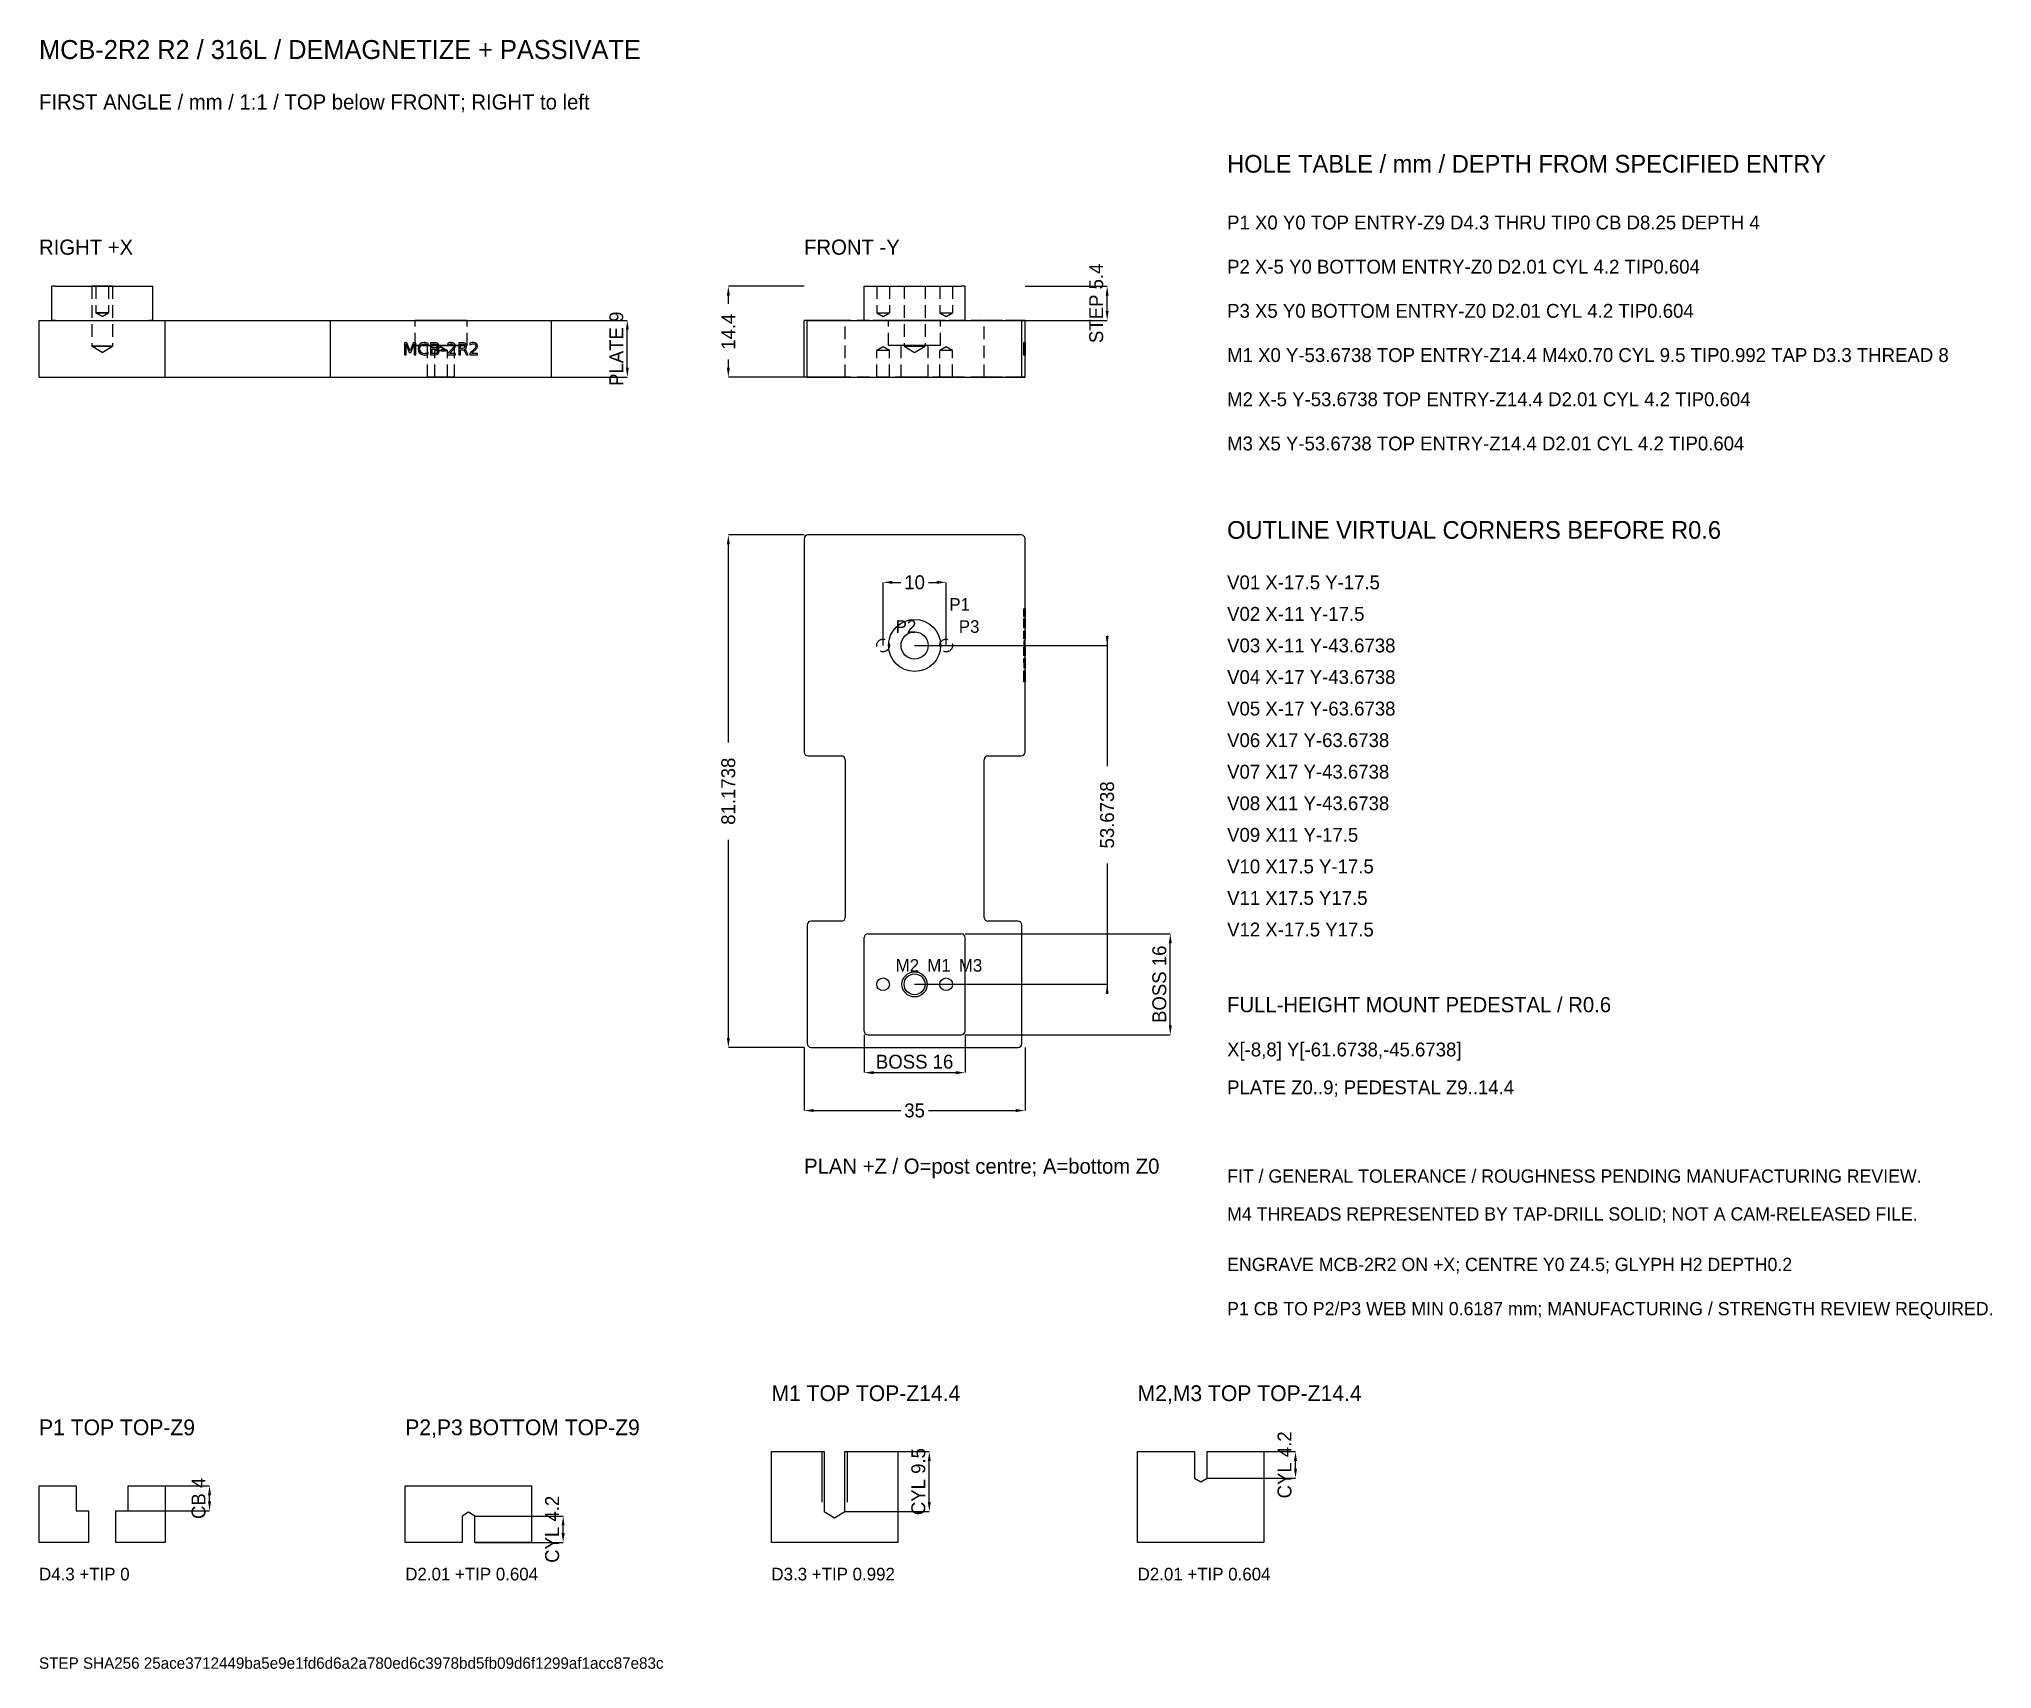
# Model space of a CAD drawing. Header units: millimetres. Extents: x -139 to 171, y -162 to 96.
import ezdxf

# ---------------------------------------------------------------- set-up
doc = ezdxf.new("R2010")
doc.units = ezdxf.units.MM
doc.linetypes.add('ZZHIDDEN', pattern=[3, 2, -1])
for name, color, linetype in [('DIMENSIONS', 3, 'CONTINUOUS'), ('HIDDEN', 8, 'ZZHIDDEN'), ('HOLE_IDS', 4, 'CONTINUOUS'), ('NOTES', 7, 'CONTINUOUS'), ('SECTION', 7, 'CONTINUOUS'), ('THREAD_NOMINAL', 8, 'CONTINUOUS'), ('VISIBLE', 7, 'CONTINUOUS')]:
    doc.layers.add(name, color=color, linetype=linetype)
doc.dimstyles.get("Standard").update_dxf_attribs({"dimtxt": 2.5, "dimasz": 2.5, "dimexe": 1.25, "dimexo": 0.625, "dimtad": 1, "dimcen": 2.5, "dimazin": 3, "dimtfac": 1, "dimtmove": 0, "dimatfit": 3})

msp = doc.modelspace()

# ---------------------------------------------------------------- texts
at = {"layer": 'HOLE_IDS'}
for s, p in [('P1', (5.5, 5.5)), ('P2', (-3, 2)), ('P3', (7, 2)), ('M2', (-3, -51.67376)), ('M1', (2, -51.67376)), ('M3', (7, -51.67376))]:
    msp.add_text(s, height=2, dxfattribs=at).set_placement(p)
at = {"layer": 'NOTES'}
for s, height, p in [('MCB-2R2 R2 / 316L / DEMAGNETIZE + PASSIVATE', 3, (-138.67376, 92.9)), ('FIRST ANGLE / mm / 1:1 / TOP below FRONT; RIGHT to left', 2.4, (-138.67376, 84.9)), ('HOLE TABLE / mm / DEPTH FROM SPECIFIED ENTRY', 2.8, (49.5, 74.9)), ('P1 X0 Y0 TOP ENTRY-Z9 D4.3 THRU TIP0 CB D8.25 DEPTH 4', 2.2, (49.5, 65.9)), ('RIGHT +X', 2.4, (-138.67376, 61.9)), ('FRONT -Y', 2.4, (-17.5, 61.9)), ('P2 X-5 Y0 BOTTOM ENTRY-Z0 D2.01 CYL 4.2 TIP0.604', 2.2, (49.5, 58.9)), ('P3 X5 Y0 BOTTOM ENTRY-Z0 D2.01 CYL 4.2 TIP0.604', 2.2, (49.5, 51.9)), ('M1 X0 Y-53.6738 TOP ENTRY-Z14.4 M4x0.70 CYL 9.5 TIP0.992 TAP D3.3 THREAD 8', 2.2, (49.5, 44.9)), ('M2 X-5 Y-53.6738 TOP ENTRY-Z14.4 D2.01 CYL 4.2 TIP0.604', 2.2, (49.5, 37.9)), ('M3 X5 Y-53.6738 TOP ENTRY-Z14.4 D2.01 CYL 4.2 TIP0.604', 2.2, (49.5, 30.9)), ('OUTLINE VIRTUAL CORNERS BEFORE R0.6', 2.8, (49.5, 16.9)), ('V01 X-17.5 Y-17.5', 2.2, (49.5, 8.9)), ('V02 X-11 Y-17.5', 2.2, (49.5, 3.9)), ('V03 X-11 Y-43.6738', 2.2, (49.5, -1.1)), ('V04 X-17 Y-43.6738', 2.2, (49.5, -6.1)), ('V05 X-17 Y-63.6738', 2.2, (49.5, -11.1)), ('V06 X17 Y-63.6738', 2.2, (49.5, -16.1)), ('V07 X17 Y-43.6738', 2.2, (49.5, -21.1)), ('V08 X11 Y-43.6738', 2.2, (49.5, -26.1)), ('V09 X11 Y-17.5', 2.2, (49.5, -31.1)), ('V10 X17.5 Y-17.5', 2.2, (49.5, -36.1)), ('V11 X17.5 Y17.5', 2.2, (49.5, -41.1)), ('V12 X-17.5 Y17.5', 2.2, (49.5, -46.1)), ('FULL-HEIGHT MOUNT PEDESTAL / R0.6', 2.4, (49.5, -58.1)), ('X[-8,8] Y[-61.6738,-45.6738]', 2.2, (49.5, -65.1)), ('PLATE Z0..9; PEDESTAL Z9..14.4', 2.2, (49.5, -71.1)), ('PLAN +Z / O=post centre; A=bottom Z0', 2.4, (-17.5, -83.67376)), ('FIT / GENERAL TOLERANCE / ROUGHNESS PENDING MANUFACTURING REVIEW.', 2.1, (49.5, -85.1)), ('M4 THREADS REPRESENTED BY TAP-DRILL SOLID; NOT A CAM-RELEASED FILE.', 2.1, (49.5, -91.1)), ('ENGRAVE MCB-2R2 ON +X; CENTRE Y0 Z4.5; GLYPH H2 DEPTH0.2', 2.1, (49.5, -99.1)), ('P1 CB TO P2/P3 WEB MIN 0.6187 mm; MANUFACTURING / STRENGTH REVIEW REQUIRED.', 2.1, (49.5, -106.1)), ('M1 TOP TOP-Z14.4', 2.5, (-22.67376, -119.7)), ('M2,M3 TOP TOP-Z14.4', 2.5, (35.32624, -119.7)), ('P1 TOP TOP-Z9', 2.5, (-138.67376, -125.1)), ('P2,P3 BOTTOM TOP-Z9', 2.5, (-80.67376, -125.1)), ('D4.3 +TIP 0', 2, (-138.67376, -148.1)), ('D2.01 +TIP 0.604', 2, (-80.67376, -148.1)), ('D3.3 +TIP 0.992', 2, (-22.67376, -148.1)), ('D2.01 +TIP 0.604', 2, (35.32624, -148.1)), ('STEP SHA256 25ace3712449ba5e9e1fd6d6a2a780ed6c3978bd5fb09d6f1299af1acc87e83c', 1.8, (-138.67376, -162.1))]:
    msp.add_text(s, height=height, dxfattribs=at).set_placement(p)

# ---------------------------------------------------------------- blocks, each defined once
blk = doc.blocks.new('_CLOSEDFILLED')
at = {"color": 0, "linetype": 'BYBLOCK'}
blk.add_solid([(-1, 0.16), (0, 0), (-1, -0.16)], dxfattribs=at)
blk = doc.blocks.new('*D1')
for p, q in [((-17.5, -63.67), (-17.5, -73.67)), ((17.5, -63.67), (17.5, -73.67)), ((-16, -73.67), (-2.2, -73.67)), ((2.2, -73.67), (16, -73.67))]:
    blk.add_line(p, q)
at = {"layer": 'Defpoints'}
for p in [(-17.5, -63.67), (17.5, -63.67), (-17.5, -73.67)]:
    blk.add_point(p, dxfattribs=at)
at = {"layer": 'DIMENSIONS', "xscale": 1.5, "yscale": 1.5, "rotation": 180}
blk.add_blockref('_CLOSEDFILLED', (-17.5, -73.67), dxfattribs=at)
at = {"layer": 'DIMENSIONS', "xscale": 1.5, "yscale": 1.5}
blk.add_blockref('_CLOSEDFILLED', (17.5, -73.67), dxfattribs=at)
at = {"layer": 'DIMENSIONS', "insert": (0, -73.67), "char_height": 2.2, "attachment_point": 5}
blk.add_mtext('35', dxfattribs=at)
blk = doc.blocks.new('*D2')
for p, q in [((-17.5, 17.5), (-29.5, 17.5)), ((-29.5, -15.39), (-29.5, 16)), ((-29.5, -62.17), (-29.5, -30.79)), ((-17.5, -63.67), (-29.5, -63.67))]:
    blk.add_line(p, q)
at = {"layer": 'Defpoints'}
for p in [(-17.5, 17.5), (-29.5, -63.67), (-17.5, -63.67)]:
    blk.add_point(p, dxfattribs=at)
at = {"layer": 'DIMENSIONS', "xscale": 1.5, "yscale": 1.5}
for p, rotation in [((-29.5, 17.5), 90), ((-29.5, -63.67), 270)]:
    blk.add_blockref('_CLOSEDFILLED', p, dxfattribs=dict(at, rotation=rotation))
at = {"layer": 'DIMENSIONS', "insert": (-29.5, -23.09), "char_height": 2.2, "attachment_point": 5, "rotation": 90}
blk.add_mtext('81.1738', dxfattribs=at)
blk = doc.blocks.new('*D3')
for p, q in [((-17.5, 56.9), (-29.5, 56.9)), ((-29.5, 54.1), (-29.5, 55.4)), ((-29.5, 44), (-29.5, 45.3)), ((-17.5, 42.5), (-29.5, 42.5))]:
    blk.add_line(p, q)
at = {"layer": 'Defpoints'}
for p in [(-17.5, 56.9), (-29.5, 42.5), (-17.5, 42.5)]:
    blk.add_point(p, dxfattribs=at)
at = {"layer": 'DIMENSIONS', "xscale": 1.5, "yscale": 1.5}
for p, rotation in [((-29.5, 56.9), 90), ((-29.5, 42.5), 270)]:
    blk.add_blockref('_CLOSEDFILLED', p, dxfattribs=dict(at, rotation=rotation))
at = {"layer": 'DIMENSIONS', "insert": (-29.5, 49.7), "char_height": 2.2, "attachment_point": 5, "rotation": 90}
blk.add_mtext('14.4', dxfattribs=at)
blk = doc.blocks.new('*D4')
for p, q in [((-57.5, 51.5), (-45.5, 51.5)), ((-45.5, 44), (-45.5, 50)), ((-57.5, 42.5), (-45.5, 42.5))]:
    blk.add_line(p, q)
at = {"layer": 'Defpoints'}
for p in [(-57.5, 51.5), (-57.5, 42.5), (-45.5, 42.5)]:
    blk.add_point(p, dxfattribs=at)
at = {"layer": 'DIMENSIONS', "xscale": 1.5, "yscale": 1.5}
for p, rotation in [((-45.5, 51.5), 90), ((-45.5, 42.5), 270)]:
    blk.add_blockref('_CLOSEDFILLED', p, dxfattribs=dict(at, rotation=rotation))
at = {"layer": 'DIMENSIONS', "insert": (-47.225, 47), "char_height": 2.2, "attachment_point": 5, "rotation": 90}
blk.add_mtext('PLATE 9', dxfattribs=at)
blk = doc.blocks.new('*D5')
for p, q in [((17.5, 56.9), (30.5, 56.9)), ((30.5, 53), (30.5, 55.4)), ((17.5, 51.5), (30.5, 51.5))]:
    blk.add_line(p, q)
at = {"layer": 'Defpoints'}
for p in [(17.5, 56.9), (17.5, 51.5), (30.5, 51.5)]:
    blk.add_point(p, dxfattribs=at)
at = {"layer": 'DIMENSIONS', "xscale": 1.5, "yscale": 1.5}
for p, rotation in [((30.5, 56.9), 90), ((30.5, 51.5), 270)]:
    blk.add_blockref('_CLOSEDFILLED', p, dxfattribs=dict(at, rotation=rotation))
at = {"layer": 'DIMENSIONS', "insert": (28.775, 54.2), "char_height": 2.2, "attachment_point": 5, "rotation": 90}
blk.add_mtext('STEP 5.4', dxfattribs=at)
blk = doc.blocks.new('*D6')
for p, q in [((-8, -61.67), (-8, -67.67)), ((8, -61.67), (8, -67.67)), ((-6.5, -67.67), (6.5, -67.67))]:
    blk.add_line(p, q)
at = {"layer": 'Defpoints'}
for p in [(-8, -61.67), (8, -61.67), (-8, -67.67)]:
    blk.add_point(p, dxfattribs=at)
at = {"layer": 'DIMENSIONS', "xscale": 1.5, "yscale": 1.5, "rotation": 180}
blk.add_blockref('_CLOSEDFILLED', (-8, -67.67), dxfattribs=at)
at = {"layer": 'DIMENSIONS', "xscale": 1.5, "yscale": 1.5}
blk.add_blockref('_CLOSEDFILLED', (8, -67.67), dxfattribs=at)
at = {"layer": 'DIMENSIONS', "insert": (0, -65.95), "char_height": 2.2, "attachment_point": 5}
blk.add_mtext('BOSS 16', dxfattribs=at)
blk = doc.blocks.new('*D7')
for p, q in [((8, -45.67), (40.5, -45.67)), ((40.5, -60.17), (40.5, -47.17)), ((8, -61.67), (40.5, -61.67))]:
    blk.add_line(p, q)
at = {"layer": 'Defpoints'}
for p in [(8, -45.67), (8, -61.67), (40.5, -61.67)]:
    blk.add_point(p, dxfattribs=at)
at = {"layer": 'DIMENSIONS', "xscale": 1.5, "yscale": 1.5}
for p, rotation in [((40.5, -45.67), 90), ((40.5, -61.67), 270)]:
    blk.add_blockref('_CLOSEDFILLED', p, dxfattribs=dict(at, rotation=rotation))
at = {"layer": 'DIMENSIONS', "insert": (38.77, -53.67), "char_height": 2.2, "attachment_point": 5, "rotation": 90}
blk.add_mtext('BOSS 16', dxfattribs=at)
blk = doc.blocks.new('*D8')
for p, q in [((0, 0), (30.5, 0)), ((30.5, 1.5), (30.5, -19.14)), ((30.5, -34.54), (30.5, -55.17)), ((0, -53.67), (30.5, -53.67))]:
    blk.add_line(p, q)
at = {"layer": 'Defpoints'}
for p in [(0, 0), (30.5, 0), (0, -53.67)]:
    blk.add_point(p, dxfattribs=at)
at = {"layer": 'DIMENSIONS', "xscale": 1.5, "yscale": 1.5}
for p, rotation in [((30.5, 0), 270), ((30.5, -53.67), 90)]:
    blk.add_blockref('_CLOSEDFILLED', p, dxfattribs=dict(at, rotation=rotation))
at = {"layer": 'DIMENSIONS', "insert": (30.5, -26.84), "char_height": 2.2, "attachment_point": 5, "rotation": 90}
blk.add_mtext('53.6738', dxfattribs=at)
blk = doc.blocks.new('*D9')
for p, q in [((-5, 0), (-5, 10)), ((-3.5, 10), (-2.2, 10)), ((2.2, 10), (3.5, 10)), ((5, 0), (5, 10))]:
    blk.add_line(p, q)
at = {"layer": 'Defpoints'}
for p in [(-5, 10), (-5, 0), (5, 0)]:
    blk.add_point(p, dxfattribs=at)
at = {"layer": 'DIMENSIONS', "xscale": 1.5, "yscale": 1.5, "rotation": 180}
blk.add_blockref('_CLOSEDFILLED', (-5, 10), dxfattribs=at)
at = {"layer": 'DIMENSIONS', "xscale": 1.5, "yscale": 1.5}
blk.add_blockref('_CLOSEDFILLED', (5, 10), dxfattribs=at)
at = {"layer": 'DIMENSIONS', "insert": (0, 10), "char_height": 2.2, "attachment_point": 5}
blk.add_mtext('10', dxfattribs=at)
blk = doc.blocks.new('*D10')
for p, q in [((-124.55, -133.1), (-111.67, -133.1)), ((-111.67, -135.6), (-111.67, -134.6)), ((-124.55, -137.1), (-111.67, -137.1))]:
    blk.add_line(p, q)
at = {"layer": 'Defpoints'}
for p in [(-124.55, -133.1), (-124.55, -137.1), (-111.67, -137.1)]:
    blk.add_point(p, dxfattribs=at)
at = {"layer": 'DIMENSIONS', "xscale": 1.5, "yscale": 1.5}
for p, rotation in [((-111.67, -133.1), 90), ((-111.67, -137.1), 270)]:
    blk.add_blockref('_CLOSEDFILLED', p, dxfattribs=dict(at, rotation=rotation))
at = {"layer": 'DIMENSIONS', "insert": (-113.4, -135.1), "char_height": 2.2, "attachment_point": 5, "rotation": 90}
blk.add_mtext('CB 4', dxfattribs=at)
blk = doc.blocks.new('*D11')
for p, q in [((-69.67, -137.9), (-55.67, -137.9)), ((-69.67, -142.1), (-55.67, -142.1)), ((-55.67, -140.6), (-55.67, -139.4))]:
    blk.add_line(p, q)
at = {"layer": 'Defpoints'}
for p in [(-69.67, -137.9), (-69.67, -142.1), (-55.67, -142.1)]:
    blk.add_point(p, dxfattribs=at)
at = {"layer": 'DIMENSIONS', "xscale": 1.5, "yscale": 1.5}
for p, rotation in [((-55.67, -137.9), 90), ((-55.67, -142.1), 270)]:
    blk.add_blockref('_CLOSEDFILLED', p, dxfattribs=dict(at, rotation=rotation))
at = {"layer": 'DIMENSIONS', "insert": (-57.4, -140), "char_height": 2.2, "attachment_point": 5, "rotation": 90}
blk.add_mtext('CYL 4.2', dxfattribs=at)
blk = doc.blocks.new('*D12')
for p, q in [((-11.02, -127.7), (2.33, -127.7)), ((2.33, -135.7), (2.33, -129.2)), ((-11.02, -137.2), (2.33, -137.2))]:
    blk.add_line(p, q)
at = {"layer": 'Defpoints'}
for p in [(-11.02, -127.7), (-11.02, -137.2), (2.33, -137.2)]:
    blk.add_point(p, dxfattribs=at)
at = {"layer": 'DIMENSIONS', "xscale": 1.5, "yscale": 1.5}
for p, rotation in [((2.33, -127.7), 90), ((2.33, -137.2), 270)]:
    blk.add_blockref('_CLOSEDFILLED', p, dxfattribs=dict(at, rotation=rotation))
at = {"layer": 'DIMENSIONS', "insert": (0.6, -132.45), "char_height": 2.2, "attachment_point": 5, "rotation": 90}
blk.add_mtext('CYL 9.5', dxfattribs=at)
blk = doc.blocks.new('*D13')
for p, q in [((46.33, -127.7), (60.33, -127.7)), ((60.33, -130.4), (60.33, -129.2)), ((46.33, -131.9), (60.33, -131.9))]:
    blk.add_line(p, q)
at = {"layer": 'Defpoints'}
for p in [(46.33, -127.7), (46.33, -131.9), (60.33, -131.9)]:
    blk.add_point(p, dxfattribs=at)
at = {"layer": 'DIMENSIONS', "xscale": 1.5, "yscale": 1.5}
for p, rotation in [((60.33, -127.7), 90), ((60.33, -131.9), 270)]:
    blk.add_blockref('_CLOSEDFILLED', p, dxfattribs=dict(at, rotation=rotation))
at = {"layer": 'DIMENSIONS', "insert": (58.6, -129.8), "char_height": 2.2, "attachment_point": 5, "rotation": 90}
blk.add_mtext('CYL 4.2', dxfattribs=at)

# ---------------------------------------------------------------- dimensions: what is measured, and where the dimension line sits
at = {"layer": 'DIMENSIONS'}
for base, p1, p2, text, picture, middle in [((30.5, 51.5), (17.5, 51.5), (17.5, 56.9), 'STEP 5.4', '*D5', (28.775, 54.2)), ((-45.5, 42.5), (-57.5, 42.5), (-57.5, 51.5), 'PLATE 9', '*D4', (-47.225, 47)), ((40.5, -61.67376), (8, -61.67376), (8, -45.67376), 'BOSS 16', '*D7', (38.775, -53.67376)), ((60.32624, -131.9), (46.33124, -131.9), (46.33124, -127.7), 'CYL 4.2', '*D13', (58.60124, -129.8)), ((2.32624, -137.2), (-11.02376, -137.2), (-11.02376, -127.7), 'CYL 9.5', '*D12', (0.60124, -132.45)), ((-111.67376, -137.1), (-124.54876, -137.1), (-124.54876, -133.1), 'CB 4', '*D10', (-113.39876, -135.1)), ((-55.67376, -142.1), (-69.66876, -142.1), (-69.66876, -137.9), 'CYL 4.2', '*D11', (-57.39876, -140))]:
    dim = msp.add_linear_dim(base=base, p1=p1, p2=p2, angle=90, text=text, dimstyle='Standard', override={"dimtxt": 2.2, "dimasz": 1.5, "dimdec": 4, "dimdsep": 46}, dxfattribs=at)
    dim.commit()
    dim.dimension.update_dxf_attribs({"geometry": picture, "text_midpoint": middle})
for base, p1, p2, picture, middle in [((-29.5, 42.5), (-17.5, 42.5), (-17.5, 56.9), '*D3', (-29.5, 49.7)), ((-29.5, -63.67376), (-17.5, -63.67376), (-17.5, 17.5), '*D2', (-29.5, -23.08688)), ((30.5, 0), (0, 0), (0, -53.67376), '*D8', (30.5, -26.83688))]:
    dim = msp.add_linear_dim(base=base, p1=p1, p2=p2, angle=90, dimstyle='Standard', override={"dimtxt": 2.2, "dimasz": 1.5, "dimdec": 4, "dimdsep": 46}, dxfattribs=at)
    dim.commit()
    dim.dimension.update_dxf_attribs({"geometry": picture, "text_midpoint": middle})
for base, p1, p2, picture, middle in [((-5, 10), (-5, 0), (5, 0), '*D9', (0, 10)), ((-17.5, -73.67376), (-17.5, -63.67376), (17.5, -63.67376), '*D1', (0, -73.67376))]:
    dim = msp.add_linear_dim(base=base, p1=p1, p2=p2, dimstyle='Standard', override={"dimtxt": 2.2, "dimasz": 1.5, "dimdec": 4, "dimdsep": 46}, dxfattribs=at)
    dim.commit()
    dim.dimension.update_dxf_attribs({"geometry": picture, "text_midpoint": middle})
dim = msp.add_linear_dim(base=(-8, -67.67376), p1=(-8, -61.67376), p2=(8, -61.67376), text='BOSS 16', dimstyle='Standard', override={"dimtxt": 2.2, "dimasz": 1.5, "dimdec": 4, "dimdsep": 46}, dxfattribs=at)
dim.commit()
dim.dimension.update_dxf_attribs({"geometry": '*D6', "text_midpoint": (0, -65.94876)})

# ---------------------------------------------------------------- linework, layer by layer
at = {"layer": 'HIDDEN'}
for p, q in [((-130.32376, 56.9), (-130.32376, 47.4)), ((-129.67876, 56.9), (-129.67876, 52.7)), ((-127.66876, 56.9), (-127.66876, 52.7)), ((-127.02376, 56.9), (-127.02376, 47.4)), ((-6.005, 56.9), (-6.005, 52.7)), ((-3.995, 56.9), (-3.995, 52.7)), ((-1.65, 56.9), (-1.65, 47.4)), ((1.65, 56.9), (1.65, 47.4)), ((3.995, 56.9), (3.995, 52.7)), ((6.005, 56.9), (6.005, 52.7)), ((-128.67376, 52.096), (-129.67876, 52.7)), ((-128.67376, 52.096), (-127.66876, 52.7)), ((-6.005, 52.7), (-5, 52.096)), ((-5, 52.096), (-3.995, 52.7)), ((3.995, 52.7), (5, 52.096)), ((5, 52.096), (6.005, 52.7)), ((-136.07376, 51.5), (-121.27376, 51.5)), ((-79.125, 47.5), (-79.125, 51.5)), ((-70.875, 47.5), (-70.875, 51.5)), ((-16.9, 51.5), (-11.6, 51.5)), ((16.9, 51.5), (-16.9, 51.5)), ((-11.6, 51.5), (-16.4, 51.5)), ((-11, 42.5), (-11, 51.5)), ((7.4, 51.5), (-7.4, 51.5)), ((-4.125, 47.5), (-4.125, 51.5)), ((4.125, 47.5), (4.125, 51.5)), ((11, 42.5), (11, 51.5)), ((16.4, 51.5), (11.6, 51.5)), ((11.6, 51.5), (16.9, 51.5)), ((-128.67376, 46.408), (-130.32376, 47.4)), ((-128.67376, 46.408), (-127.02376, 47.4)), ((-77.15, 42.5), (-77.15, 47.5)), ((-75, 47.304), (-76.005, 46.7)), ((-76.005, 42.5), (-76.005, 46.7)), ((-75, 47.304), (-73.995, 46.7)), ((-73.995, 42.5), (-73.995, 46.7)), ((-72.85, 42.5), (-72.85, 47.5)), ((-5, 47.304), (-6.005, 46.7)), ((-6.005, 42.5), (-6.005, 46.7)), ((-3.995, 46.7), (-5, 47.304)), ((-3.995, 42.5), (-3.995, 46.7)), ((-2.15, 42.5), (-2.15, 47.5)), ((-1.65, 47.4), (0, 46.408)), ((0, 46.408), (1.65, 47.4)), ((2.15, 42.5), (2.15, 47.5)), ((5, 47.304), (3.995, 46.7)), ((3.995, 42.5), (3.995, 46.7)), ((6.005, 46.7), (5, 47.304)), ((6.005, 42.5), (6.005, 46.7)), ((17.3, 47.99194), (17.3, 48)), ((17.5, 48), (17.3, 48)), ((17.3, 48), (17.3, 47.96251)), ((17.3, 47.93297), (17.3, 48)), ((17.3, 48), (17.3, 47.98854)), ((17.3, 47.96778), (17.3, 47.99194)), ((17.5, 47.99194), (17.3, 47.99194)), ((17.5, 47.98854), (17.3, 47.98854)), ((17.3, 47.98854), (17.3, 47.95414)), ((17.3, 47.9278), (17.3, 47.96778)), ((17.5, 47.96778), (17.3, 47.96778)), ((17.3, 46.0376), (17.3, 47.9653)), ((17.5, 47.9653), (17.3, 47.9653)), ((17.3, 47.9653), (17.3, 46.65358)), ((17.3, 47.9653), (17.3, 47.93431)), ((17.3, 47.9653), (17.3, 47.9307)), ((17.5, 47.96251), (17.3, 47.96251)), ((17.3, 47.96251), (17.3, 47.85003)), ((17.5, 47.95414), (17.3, 47.95414)), ((17.3, 47.95414), (17.3, 47.89682)), ((17.5, 47.93431), (17.3, 47.93431)), ((17.3, 47.93431), (17.3, 47.84136)), ((17.3, 47.73187), (17.3, 47.93297)), ((17.5, 47.93297), (17.3, 47.93297)), ((17.5, 47.9307), (17.3, 47.9307)), ((17.3, 47.9307), (17.3, 47.8269)), ((17.3, 47.87234), (17.3, 47.9278)), ((17.5, 47.9278), (17.3, 47.9278)), ((17.5, 47.89682), (17.3, 47.89682)), ((17.3, 47.89682), (17.3, 47.81657)), ((17.3, 47.60876), (17.3, 47.87234)), ((17.5, 47.87234), (17.3, 47.87234)), ((17.5, 47.85003), (17.3, 47.85003)), ((17.3, 47.85003), (17.3, 47.67527)), ((17.5, 47.84136), (17.3, 47.84136)), ((17.3, 47.84136), (17.3, 47.69128)), ((17.5, 47.8269), (17.3, 47.8269)), ((17.3, 47.8269), (17.3, 47.65369)), ((17.5, 47.81657), (17.3, 47.81657)), ((17.3, 47.81657), (17.3, 47.54183)), ((17.3, 47.7704), (17.3, 47.78558)), ((17.5, 47.78558), (17.3, 47.78558)), ((17.3, 47.78558), (17.3, 47.73508)), ((17.3, 47.75635), (17.3, 47.78062)), ((17.5, 47.78062), (17.3, 47.78062)), ((17.3, 47.78062), (17.3, 47.76999)), ((17.5, 47.7704), (17.3, 47.7704)), ((17.3, 47.72485), (17.3, 47.7704)), ((17.5, 47.76999), (17.3, 47.76999)), ((17.3, 47.76999), (17.3, 47.73807)), ((17.3, 47.68354), (17.3, 47.75635)), ((17.5, 47.75635), (17.3, 47.75635)), ((17.3, 47.7328), (17.3, 47.75088)), ((17.3, 47.75088), (17.3, 47.17001)), ((17.3, 47.72939), (17.3, 47.75088)), ((17.3, 47.75088), (17.3, 47.06672)), ((17.5, 47.75088), (17.3, 47.75088)), ((17.5, 47.73807), (17.3, 47.73807)), ((17.3, 47.73807), (17.3, 47.68447)), ((17.5, 47.73508), (17.3, 47.73508)), ((17.3, 47.73508), (17.3, 47.58356)), ((17.3, 47.67858), (17.3, 47.7328)), ((17.5, 47.7328), (17.3, 47.7328)), ((17.3, 47.41489), (17.3, 47.73187)), ((17.5, 47.73187), (17.3, 47.73187)), ((17.3, 46.0376), (17.3, 47.73022)), ((17.5, 47.73022), (17.3, 47.73022)), ((17.3, 47.73022), (17.3, 46.40818)), ((17.3, 47.66495), (17.3, 47.72939)), ((17.5, 47.72939), (17.3, 47.72939)), ((17.3, 47.64894), (17.3, 47.72485)), ((17.5, 47.72485), (17.3, 47.72485)), ((17.5, 47.69128), (17.3, 47.69128)), ((17.3, 47.69128), (17.3, 47.48895)), ((17.5, 47.68447), (17.3, 47.68447)), ((17.3, 47.68447), (17.3, 47.60876)), ((17.3, 47.57261), (17.3, 47.68354)), ((17.5, 47.68354), (17.3, 47.68354)), ((17.3, 47.5879), (17.3, 47.67858)), ((17.5, 47.67858), (17.3, 47.67858)), ((17.5, 47.67527), (17.3, 47.67527)), ((17.3, 47.67527), (17.3, 47.45011)), ((17.3, 47.55825), (17.3, 47.66495)), ((17.5, 47.66495), (17.3, 47.66495)), ((17.5, 47.65369), (17.3, 47.65369)), ((17.3, 47.65369), (17.3, 47.41004)), ((17.3, 47.54183), (17.3, 47.64894)), ((17.5, 47.64894), (17.3, 47.64894)), ((17.5, 47.60876), (17.3, 47.60876)), ((17.3, 47.46044), (17.3, 47.5879)), ((17.5, 47.5879), (17.3, 47.5879)), ((17.5, 47.58356), (17.3, 47.58356)), ((17.3, 47.58356), (17.3, 47.3365)), ((17.3, 47.43317), (17.3, 47.57261)), ((17.5, 47.57261), (17.3, 47.57261)), ((17.3, 47.41004), (17.3, 47.55825)), ((17.5, 47.55825), (17.3, 47.55825)), ((17.5, 47.54183), (17.3, 47.54183)), ((17.5, 47.48895), (17.3, 47.48895)), ((17.3, 47.48895), (17.3, 47.32989)), ((17.3, 47.33216), (17.3, 47.46044)), ((17.5, 47.46044), (17.3, 47.46044)), ((17.5, 47.45011), (17.3, 47.45011)), ((17.3, 47.45011), (17.3, 47.33423)), ((17.3, 47.33815), (17.3, 47.43317)), ((17.5, 47.43317), (17.3, 47.43317)), ((17.3, 46.99938), (17.3, 47.41489)), ((17.5, 47.41489), (17.3, 47.41489)), ((17.5, 47.41004), (17.3, 47.41004)), ((17.3, 47.41004), (17.3, 47.24334)), ((17.3, 47.26152), (17.3, 47.41004)), ((17.3, 47.24148), (17.3, 47.33815)), ((17.5, 47.33815), (17.3, 47.33815)), ((17.5, 47.3365), (17.3, 47.3365)), ((17.3, 47.3365), (17.3, 46.99938)), ((17.5, 47.33423), (17.3, 47.33423)), ((17.3, 47.33423), (17.3, 47.22454)), ((17.3, 47.24148), (17.3, 47.33216)), ((17.5, 47.33216), (17.3, 47.33216)), ((17.5, 47.32989), (17.3, 47.32989)), ((17.3, 47.32989), (17.3, 47.20719)), ((17.3, 47.15389), (17.3, 47.26152)), ((17.5, 47.26152), (17.3, 47.26152)), ((17.5, 47.24334), (17.3, 47.24334)), ((17.3, 47.24334), (17.3, 47.10762)), ((17.3, 47.13324), (17.3, 47.24148)), ((17.5, 47.24148), (17.3, 47.24148)), ((17.3, 47.18787), (17.3, 47.24148)), ((17.5, 47.22454), (17.3, 47.22454)), ((17.3, 47.22454), (17.3, 47.10876)), ((17.5, 47.20719), (17.3, 47.20719)), ((17.3, 47.20719), (17.3, 47.12239)), ((17.3, 47.17001), (17.3, 47.18787)), ((17.5, 47.18787), (17.3, 47.18787)), ((17.5, 47.17001), (17.3, 47.17001)), ((17.3, 47.08851), (17.3, 47.15389)), ((17.5, 47.15389), (17.3, 47.15389)), ((17.3, 47.00351), (17.3, 47.13324)), ((17.5, 47.13324), (17.3, 47.13324)), ((17.5, 47.12239), (17.3, 47.12239)), ((17.3, 47.12239), (17.3, 47.07705)), ((17.5, 47.10876), (17.3, 47.10876)), ((17.3, 47.10876), (17.3, 46.97377)), ((17.5, 47.10762), (17.3, 47.10762)), ((17.3, 47.10762), (17.3, 47.0062)), ((17.3, 47.06672), (17.3, 47.08851)), ((17.5, 47.08851), (17.3, 47.08851)), ((17.5, 47.07705), (17.3, 47.07705)), ((17.3, 47.07705), (17.3, 47.01322)), ((17.5, 47.06672), (17.3, 47.06672)), ((17.5, 47.01322), (17.3, 47.01322)), ((17.3, 47.01322), (17.3, 46.90436)), ((17.5, 47.0062), (17.3, 47.0062)), ((17.3, 47.0062), (17.3, 46.94154)), ((17.3, 46.88236), (17.3, 47.00351)), ((17.5, 47.00351), (17.3, 47.00351)), ((17.5, 46.99938), (17.3, 46.99938)), ((17.3, 46.99938), (17.3, 46.66319)), ((17.3, 46.58469), (17.3, 46.99938)), ((17.5, 46.97377), (17.3, 46.97377)), ((17.3, 46.97377), (17.3, 46.90085)), ((17.3, 46.93658), (17.3, 46.95807)), ((17.3, 46.95807), (17.3, 46.25201)), ((17.5, 46.95807), (17.3, 46.95807)), ((17.5, 46.94154), (17.3, 46.94154)), ((17.3, 46.94154), (17.3, 46.89692)), ((17.3, 46.87213), (17.3, 46.93658)), ((17.5, 46.93658), (17.3, 46.93658)), ((17.5, 46.90436), (17.3, 46.90436)), ((17.3, 46.90436), (17.3, 46.75707)), ((17.5, 46.90085), (17.3, 46.90085)), ((17.3, 46.90085), (17.3, 46.75728)), ((17.5, 46.89692), (17.3, 46.89692)), ((17.3, 46.89692), (17.3, 46.82008)), ((17.3, 46.66928), (17.3, 46.88236)), ((17.5, 46.88236), (17.3, 46.88236)), ((17.3, 46.76276), (17.3, 46.87213)), ((17.5, 46.87213), (17.3, 46.87213)), ((17.3, 46.65606), (17.3, 46.86759)), ((17.5, 46.86759), (17.3, 46.86759)), ((17.3, 46.8365), (17.3, 46.8523)), ((17.5, 46.8523), (17.3, 46.8523)), ((17.3, 46.8523), (17.3, 46.0376)), ((17.3, 46.78909), (17.3, 46.8365)), ((17.5, 46.8365), (17.3, 46.8365)), ((17.5, 46.82008), (17.3, 46.82008)), ((17.3, 46.82008), (17.3, 46.70967)), ((17.3, 46.69325), (17.3, 46.78909)), ((17.5, 46.78909), (17.3, 46.78909)), ((17.3, 46.60566), (17.3, 46.76276)), ((17.5, 46.76276), (17.3, 46.76276)), ((17.3, 46.75728), (17.3, 46.54276)), ((17.5, 46.75707), (17.3, 46.75707)), ((17.3, 46.75707), (17.3, 46.57715)), ((17.5, 46.70967), (17.3, 46.70967)), ((17.3, 46.70967), (17.3, 46.56435)), ((17.3, 46.53212), (17.3, 46.69325)), ((17.5, 46.69325), (17.3, 46.69325)), ((17.3, 46.43689), (17.3, 46.66928)), ((17.5, 46.66319), (17.3, 46.66319)), ((17.3, 46.66319), (17.3, 46.41644)), ((17.5, 46.65606), (17.3, 46.65606)), ((17.5, 46.65358), (17.3, 46.65358)), ((17.3, 46.44939), (17.3, 46.60566)), ((17.5, 46.60566), (17.3, 46.60566)), ((17.3, 46.26771), (17.3, 46.58469)), ((17.5, 46.58469), (17.3, 46.58469)), ((17.5, 46.57715), (17.3, 46.57715)), ((17.3, 46.57715), (17.3, 46.34828)), ((17.5, 46.56435), (17.3, 46.56435)), ((17.3, 46.56435), (17.3, 46.0376)), ((17.3, 46.54276), (17.3, 46.25697)), ((17.3, 46.0376), (17.3, 46.53212)), ((17.5, 46.53212), (17.3, 46.53212)), ((17.3, 46.35137), (17.3, 46.45858)), ((17.5, 46.45858), (17.3, 46.45858)), ((17.3, 46.45858), (17.3, 46.18591)), ((17.3, 46.33919), (17.3, 46.44939)), ((17.5, 46.44939), (17.3, 46.44939)), ((17.3, 46.25697), (17.3, 46.43689)), ((17.5, 46.41644), (17.3, 46.41644)), ((17.3, 46.41644), (17.3, 46.26492)), ((17.5, 46.40818), (17.3, 46.40818)), ((17.5, 47.96251), (17.5, 48)), ((17.5, 48), (17.5, 47.99194)), ((17.5, 47.98854), (17.5, 48)), ((17.5, 48), (17.5, 47.93297)), ((17.5, 47.99194), (17.5, 47.96778)), ((17.5, 47.95414), (17.5, 47.98854)), ((17.5, 47.96778), (17.5, 47.9278)), ((17.5, 46.0376), (17.5, 47.9653)), ((17.5, 47.9653), (17.5, 46.65358)), ((17.5, 47.93431), (17.5, 47.9653)), ((17.5, 47.9307), (17.5, 47.9653)), ((17.5, 47.85003), (17.5, 47.96251)), ((17.5, 47.89682), (17.5, 47.95414)), ((17.5, 47.84136), (17.5, 47.93431)), ((17.5, 47.93297), (17.5, 47.73187)), ((17.5, 47.8269), (17.5, 47.9307)), ((17.5, 47.9278), (17.5, 47.87234)), ((17.5, 47.81657), (17.5, 47.89682)), ((17.5, 47.87234), (17.5, 47.60876)), ((17.5, 47.67527), (17.5, 47.85003)), ((17.5, 47.69128), (17.5, 47.84136)), ((17.5, 47.65369), (17.5, 47.8269)), ((17.5, 47.54183), (17.5, 47.81657)), ((17.5, 47.78558), (17.5, 47.7704)), ((17.5, 47.73508), (17.5, 47.78558)), ((17.5, 47.76999), (17.5, 47.78062)), ((17.5, 47.78062), (17.5, 47.75635)), ((17.5, 47.7704), (17.5, 47.72485)), ((17.5, 47.73807), (17.5, 47.76999)), ((17.5, 47.75635), (17.5, 47.68354)), ((17.5, 47.75088), (17.5, 47.7328)), ((17.5, 47.17001), (17.5, 47.75088)), ((17.5, 47.75088), (17.5, 47.72939)), ((17.5, 47.06672), (17.5, 47.75088)), ((17.5, 47.68447), (17.5, 47.73807)), ((17.5, 47.58356), (17.5, 47.73508)), ((17.5, 47.7328), (17.5, 47.67858)), ((17.5, 47.73187), (17.5, 47.41489)), ((17.5, 46.0376), (17.5, 47.73022)), ((17.5, 47.73022), (17.5, 46.40818)), ((17.5, 47.72939), (17.5, 47.66495)), ((17.5, 47.72485), (17.5, 47.64894)), ((17.5, 47.48895), (17.5, 47.69128)), ((17.5, 47.60876), (17.5, 47.68447)), ((17.5, 47.68354), (17.5, 47.57261)), ((17.5, 47.67858), (17.5, 47.5879)), ((17.5, 47.45011), (17.5, 47.67527)), ((17.5, 47.66495), (17.5, 47.55825)), ((17.5, 47.41004), (17.5, 47.65369)), ((17.5, 47.64894), (17.5, 47.54183)), ((17.5, 47.5879), (17.5, 47.46044)), ((17.5, 47.3365), (17.5, 47.58356)), ((17.5, 47.57261), (17.5, 47.43317)), ((17.5, 47.55825), (17.5, 47.41004)), ((17.5, 47.32989), (17.5, 47.48895)), ((17.5, 47.46044), (17.5, 47.33216)), ((17.5, 47.33423), (17.5, 47.45011)), ((17.5, 47.43317), (17.5, 47.33815)), ((17.5, 47.41489), (17.5, 46.99938)), ((17.5, 47.24334), (17.5, 47.41004)), ((17.5, 47.41004), (17.5, 47.26152)), ((17.5, 47.33815), (17.5, 47.24148)), ((17.5, 46.99938), (17.5, 47.3365)), ((17.5, 47.22454), (17.5, 47.33423)), ((17.5, 47.33216), (17.5, 47.24148)), ((17.5, 47.20719), (17.5, 47.32989)), ((17.5, 47.26152), (17.5, 47.15389)), ((17.5, 47.10762), (17.5, 47.24334)), ((17.5, 47.24148), (17.5, 47.13324)), ((17.5, 47.24148), (17.5, 47.18787)), ((17.5, 47.10876), (17.5, 47.22454)), ((17.5, 47.12239), (17.5, 47.20719)), ((17.5, 47.18787), (17.5, 47.17001)), ((17.5, 47.15389), (17.5, 47.08851)), ((17.5, 47.13324), (17.5, 47.00351)), ((17.5, 47.07705), (17.5, 47.12239)), ((17.5, 46.97377), (17.5, 47.10876)), ((17.5, 47.0062), (17.5, 47.10762)), ((17.5, 47.08851), (17.5, 47.06672)), ((17.5, 47.01322), (17.5, 47.07705)), ((17.5, 46.90436), (17.5, 47.01322)), ((17.5, 46.94154), (17.5, 47.0062)), ((17.5, 47.00351), (17.5, 46.88236)), ((17.5, 46.99938), (17.5, 46.58469)), ((17.5, 46.66319), (17.5, 46.99938)), ((17.5, 46.90085), (17.5, 46.97377)), ((17.5, 46.95807), (17.5, 46.93658)), ((17.5, 46.25201), (17.5, 46.95807)), ((17.5, 46.89692), (17.5, 46.94154)), ((17.5, 46.93658), (17.5, 46.87213)), ((17.5, 46.75707), (17.5, 46.90436)), ((17.5, 46.75728), (17.5, 46.90085)), ((17.5, 46.82008), (17.5, 46.89692)), ((17.5, 46.88236), (17.5, 46.66928)), ((17.5, 46.87213), (17.5, 46.76276)), ((17.5, 46.65606), (17.5, 46.86759)), ((17.5, 46.0376), (17.5, 46.8523)), ((17.5, 46.8523), (17.5, 46.8365)), ((17.5, 46.8365), (17.5, 46.78909)), ((17.5, 46.70967), (17.5, 46.82008)), ((17.5, 46.78909), (17.5, 46.69325)), ((17.5, 46.76276), (17.5, 46.60566)), ((17.5, 46.54276), (17.5, 46.75728)), ((17.5, 46.57715), (17.5, 46.75707)), ((17.5, 46.56435), (17.5, 46.70967)), ((17.5, 46.69325), (17.5, 46.53212)), ((17.5, 46.66928), (17.5, 46.43689)), ((17.5, 46.41644), (17.5, 46.66319)), ((17.5, 46.60566), (17.5, 46.44939)), ((17.5, 46.58469), (17.5, 46.26771)), ((17.5, 46.34828), (17.5, 46.57715)), ((17.5, 46.0376), (17.5, 46.56435)), ((17.5, 46.25697), (17.5, 46.54276)), ((17.5, 46.53212), (17.5, 46.0376)), ((17.5, 46.18591), (17.5, 46.45858)), ((17.5, 46.45858), (17.5, 46.35137)), ((17.5, 46.44939), (17.5, 46.33919)), ((17.5, 46.43689), (17.5, 46.25697)), ((17.5, 46.26492), (17.5, 46.41644)), ((17.3, 46.27515), (17.3, 46.35137)), ((17.5, 46.35137), (17.3, 46.35137)), ((17.5, 46.34828), (17.3, 46.34828)), ((17.3, 46.34828), (17.3, 46.17806)), ((17.3, 46.27381), (17.3, 46.33919)), ((17.5, 46.33919), (17.3, 46.33919)), ((17.3, 46.2296), (17.3, 46.27515)), ((17.5, 46.27515), (17.3, 46.27515)), ((17.3, 46.25201), (17.3, 46.27381)), ((17.5, 46.27381), (17.3, 46.27381)), ((17.3, 46.06693), (17.3, 46.26771)), ((17.5, 46.26771), (17.3, 46.26771)), ((17.5, 46.26492), (17.3, 46.26492)), ((17.3, 46.26492), (17.3, 46.21442)), ((17.3, 46.0376), (17.3, 46.25697)), ((17.5, 46.25697), (17.3, 46.25697)), ((17.5, 46.25201), (17.3, 46.25201)), ((17.3, 46.21442), (17.3, 46.2296)), ((17.5, 46.2296), (17.3, 46.2296)), ((17.5, 46.21442), (17.3, 46.21442)), ((17.5, 46.18591), (17.3, 46.18591)), ((17.3, 46.18591), (17.3, 46.10452)), ((17.5, 46.17806), (17.3, 46.17806)), ((17.3, 46.17806), (17.3, 46.07271)), ((17.5, 46.10452), (17.3, 46.10452)), ((17.3, 46.10452), (17.3, 46.04627)), ((17.5, 46.07271), (17.3, 46.07271)), ((17.3, 46.07271), (17.3, 46.0376)), ((17.3, 46), (17.3, 46.06693)), ((17.5, 46.06693), (17.3, 46.06693)), ((17.5, 46.04627), (17.3, 46.04627)), ((17.3, 46.04627), (17.3, 46.01157)), ((17.5, 46.0376), (17.3, 46.0376)), ((17.5, 46.01157), (17.3, 46.01157)), ((17.3, 46.01157), (17.3, 46)), ((17.5, 46), (17.3, 46)), ((17.5, 46.35137), (17.5, 46.27515)), ((17.5, 46.17806), (17.5, 46.34828)), ((17.5, 46.33919), (17.5, 46.27381)), ((17.5, 46.27515), (17.5, 46.2296)), ((17.5, 46.27381), (17.5, 46.25201)), ((17.5, 46.26771), (17.5, 46.06693)), ((17.5, 46.21442), (17.5, 46.26492)), ((17.5, 46.0376), (17.5, 46.25697)), ((17.5, 46.2296), (17.5, 46.21442)), ((17.5, 46.10452), (17.5, 46.18591)), ((17.5, 46.07271), (17.5, 46.17806)), ((17.5, 46.04627), (17.5, 46.10452)), ((17.5, 46.0376), (17.5, 46.07271)), ((17.5, 46.06693), (17.5, 46)), ((17.5, 46.01157), (17.5, 46.04627)), ((17.5, 46), (17.5, 46.01157)), ((-16.9, 42.5), (-11.6, 42.5)), ((16.9, 42.5), (-16.9, 42.5)), ((-11.6, 42.5), (-16.4, 42.5)), ((16.4, 42.5), (11.6, 42.5)), ((11.6, 42.5), (16.9, 42.5)), ((17.5, 5.78661), (17.3, 5.78661)), ((17.3, 5.78661), (17.3, 4.5629)), ((17.3, 4.87647), (17.3, 5.78661)), ((17.3, 5.73177), (17.3, 5.77629)), ((17.5, 5.77629), (17.3, 5.77629)), ((17.3, 5.77629), (17.3, 5.76513)), ((17.5, 5.76513), (17.3, 5.76513)), ((17.3, 5.76513), (17.3, 5.73167)), ((17.3, 5.59822), (17.3, 5.73177)), ((17.5, 5.73177), (17.3, 5.73177)), ((17.5, 5.73167), (17.3, 5.73167)), ((17.3, 5.73167), (17.3, 5.66908)), ((17.5, 5.66908), (17.3, 5.66908)), ((17.3, 5.66908), (17.3, 5.56972)), ((17.3, 5.3898), (17.3, 5.59822)), ((17.5, 5.59822), (17.3, 5.59822)), ((17.5, 5.56972), (17.3, 5.56972)), ((17.3, 5.56972), (17.3, 5.50227)), ((17.3, 5.50186), (17.3, 5.51436)), ((17.5, 5.51436), (17.3, 5.51436)), ((17.3, 5.51436), (17.3, 5.4874)), ((17.5, 5.50227), (17.3, 5.50227)), ((17.3, 5.50227), (17.3, 5.36439)), ((17.3, 5.46437), (17.3, 5.50186)), ((17.5, 5.50186), (17.3, 5.50186)), ((17.5, 5.4874), (17.3, 5.4874)), ((17.3, 5.4874), (17.3, 5.40653)), ((17.3, 5.39589), (17.3, 5.46437)), ((17.5, 5.46437), (17.3, 5.46437)), ((17.5, 5.40653), (17.3, 5.40653)), ((17.3, 5.40653), (17.3, 5.28238)), ((17.3, 5.28961), (17.3, 5.39589)), ((17.5, 5.39589), (17.3, 5.39589)), ((17.3, 5.12064), (17.3, 5.3898)), ((17.5, 5.3898), (17.3, 5.3898)), ((17.3, 5.36439), (17.3, 5.15606)), ((17.3, 5.1762), (17.3, 5.28961)), ((17.5, 5.28961), (17.3, 5.28961)), ((17.5, 5.28238), (17.3, 5.28238)), ((17.3, 5.28238), (17.3, 5.12559)), ((17.3, 4.96736), (17.3, 5.1762)), ((17.5, 5.1762), (17.3, 5.1762)), ((17.3, 5.15606), (17.3, 4.87647)), ((17.5, 5.12559), (17.3, 5.12559)), ((17.3, 5.12559), (17.3, 4.99948)), ((17.3, 5.00114), (17.3, 5.12064)), ((17.5, 5.12064), (17.3, 5.12064)), ((17.3, 4.86986), (17.3, 5.00114)), ((17.5, 5.00114), (17.3, 5.00114)), ((17.5, 4.99948), (17.3, 4.99948)), ((17.3, 4.99948), (17.3, 4.86656)), ((17.3, 4.73817), (17.3, 4.96736)), ((17.5, 4.87647), (17.3, 4.87647)), ((17.3, 4.72795), (17.3, 4.86986)), ((17.5, 4.86986), (17.3, 4.86986)), ((17.5, 4.86656), (17.3, 4.86656)), ((17.3, 4.86656), (17.3, 4.72588)), ((17.3, 4.5629), (17.3, 4.73817)), ((17.3, 4.57571), (17.3, 4.72795)), ((17.5, 4.72795), (17.3, 4.72795)), ((17.5, 4.72588), (17.3, 4.72588)), ((17.3, 4.72588), (17.3, 4.57571)), ((17.5, 4.57571), (17.3, 4.57571)), ((17.5, 4.5629), (17.3, 4.5629)), ((17.3, 4.0283), (17.3, 4.29312)), ((17.5, 4.29312), (17.3, 4.29312)), ((17.3, 4.29312), (17.3, 4.0126)), ((17.3, 3.99546), (17.3, 4.03615)), ((17.5, 4.03615), (17.3, 4.03615)), ((17.3, 4.03615), (17.3, 4.01498)), ((17.3, 3.94836), (17.3, 4.0283)), ((17.5, 4.0283), (17.3, 4.0283)), ((17.5, 4.01498), (17.3, 4.01498)), ((17.3, 4.01498), (17.3, 3.95146)), ((17.5, 4.0126), (17.3, 4.0126)), ((17.3, 4.0126), (17.3, 3.76637)), ((17.3, 3.87337), (17.3, 3.99546)), ((17.5, 3.99546), (17.3, 3.99546)), ((17.5, 3.95146), (17.3, 3.95146)), ((17.3, 3.95146), (17.3, 3.84766)), ((17.3, 3.86883), (17.3, 3.94836)), ((17.5, 3.94836), (17.3, 3.94836)), ((17.3, 3.66866), (17.3, 3.87337)), ((17.5, 3.87337), (17.3, 3.87337)), ((17.5, 3.86883), (17.3, 3.86883)), ((17.3, 3.78837), (17.3, 3.86883)), ((17.5, 3.84766), (17.3, 3.84766)), ((17.3, 3.84766), (17.3, 3.70564)), ((17.3, 3.70564), (17.3, 3.78837)), ((17.5, 3.78837), (17.3, 3.78837)), ((17.5, 3.76637), (17.3, 3.76637)), ((17.3, 3.76637), (17.3, 3.67207)), ((17.3, 3.73693), (17.3, 3.761)), ((17.5, 3.761), (17.3, 3.761)), ((17.3, 3.66474), (17.3, 3.73693)), ((17.5, 3.73693), (17.3, 3.73693)), ((17.5, 3.70564), (17.3, 3.70564)), ((17.5, 3.67207), (17.3, 3.67207)), ((17.3, 3.67207), (17.3, 3.58087)), ((17.3, 3.38009), (17.3, 3.66866)), ((17.5, 3.66866), (17.3, 3.66866)), ((17.3, 3.54545), (17.3, 3.66474)), ((17.5, 3.66474), (17.3, 3.66474)), ((17.5, 3.58087), (17.3, 3.58087)), ((17.3, 3.58087), (17.3, 3.4749)), ((17.3, 3.38009), (17.3, 3.54545)), ((17.5, 3.54545), (17.3, 3.54545)), ((17.5, 3.4749), (17.3, 3.4749)), ((17.3, 3.4749), (17.3, 3.33629)), ((17.3, 2.79137), (17.3, 3.38009)), ((17.5, 3.38009), (17.3, 3.38009)), ((17.3, 3.05206), (17.3, 3.38009)), ((17.5, 3.33629), (17.3, 3.33629)), ((17.3, 3.33629), (17.3, 3.05206)), ((17.5, 5.78661), (17.5, 4.87647)), ((17.5, 4.5629), (17.5, 5.78661)), ((17.5, 5.76513), (17.5, 5.77629)), ((17.5, 5.77629), (17.5, 5.73177)), ((17.5, 5.73167), (17.5, 5.76513)), ((17.5, 5.73177), (17.5, 5.59822)), ((17.5, 5.66908), (17.5, 5.73167)), ((17.5, 5.56972), (17.5, 5.66908)), ((17.5, 5.59822), (17.5, 5.3898)), ((17.5, 5.50227), (17.5, 5.56972)), ((17.5, 5.4874), (17.5, 5.51436)), ((17.5, 5.51436), (17.5, 5.50186)), ((17.5, 5.36439), (17.5, 5.50227)), ((17.5, 5.50186), (17.5, 5.46437)), ((17.5, 5.40653), (17.5, 5.4874)), ((17.5, 5.46437), (17.5, 5.39589)), ((17.5, 5.28238), (17.5, 5.40653)), ((17.5, 5.39589), (17.5, 5.28961)), ((17.5, 5.3898), (17.5, 5.12064)), ((17.5, 5.15606), (17.5, 5.36439)), ((17.5, 5.28961), (17.5, 5.1762)), ((17.5, 5.12559), (17.5, 5.28238)), ((17.5, 5.1762), (17.5, 4.96736)), ((17.5, 4.87647), (17.5, 5.15606)), ((17.5, 4.99948), (17.5, 5.12559)), ((17.5, 5.12064), (17.5, 5.00114)), ((17.5, 5.00114), (17.5, 4.86986)), ((17.5, 4.86656), (17.5, 4.99948)), ((17.5, 4.96736), (17.5, 4.73817)), ((17.5, 4.86986), (17.5, 4.72795)), ((17.5, 4.72588), (17.5, 4.86656)), ((17.5, 4.73817), (17.5, 4.5629)), ((17.5, 4.72795), (17.5, 4.57571)), ((17.5, 4.57571), (17.5, 4.72588)), ((17.5, 4.0126), (17.5, 4.29312)), ((17.5, 4.29312), (17.5, 4.0283)), ((17.5, 4.01498), (17.5, 4.03615)), ((17.5, 4.03615), (17.5, 3.99546)), ((17.5, 4.0283), (17.5, 3.94836)), ((17.5, 3.95146), (17.5, 4.01498)), ((17.5, 3.76637), (17.5, 4.0126)), ((17.5, 3.99546), (17.5, 3.87337)), ((17.5, 3.84766), (17.5, 3.95146)), ((17.5, 3.94836), (17.5, 3.86883)), ((17.5, 3.87337), (17.5, 3.66866)), ((17.5, 3.86883), (17.5, 3.78837)), ((17.5, 3.70564), (17.5, 3.84766)), ((17.5, 3.78837), (17.5, 3.70564)), ((17.5, 3.67207), (17.5, 3.76637)), ((17.5, 3.761), (17.5, 3.73693)), ((17.5, 3.73693), (17.5, 3.66474)), ((17.5, 3.58087), (17.5, 3.67207)), ((17.5, 3.66866), (17.5, 3.38009)), ((17.5, 3.66474), (17.5, 3.54545)), ((17.5, 3.4749), (17.5, 3.58087)), ((17.5, 3.54545), (17.5, 3.38009)), ((17.5, 3.33629), (17.5, 3.4749)), ((17.5, 3.38009), (17.5, 2.79137)), ((17.5, 3.38009), (17.5, 3.05206)), ((17.5, 3.05206), (17.5, 3.33629)), ((17.5, 3.05206), (17.3, 3.05206)), ((17.3, 3.05206), (17.3, 2.79137)), ((17.5, 2.79137), (17.3, 2.79137)), ((17.5, 2.26709), (17.3, 2.26709)), ((17.3, 2.26709), (17.3, 1.04338)), ((17.3, 1.35695), (17.3, 2.26709)), ((17.3, 2.21225), (17.3, 2.25677)), ((17.5, 2.25677), (17.3, 2.25677)), ((17.3, 2.25677), (17.3, 2.24561)), ((17.5, 2.24561), (17.3, 2.24561)), ((17.3, 2.24561), (17.3, 2.21215)), ((17.3, 2.0787), (17.3, 2.21225)), ((17.5, 2.21225), (17.3, 2.21225)), ((17.5, 2.21215), (17.3, 2.21215)), ((17.3, 2.21215), (17.3, 2.14956)), ((17.5, 2.14956), (17.3, 2.14956)), ((17.3, 2.14956), (17.3, 2.0502)), ((17.3, 1.87027), (17.3, 2.0787)), ((17.5, 2.0787), (17.3, 2.0787)), ((17.5, 2.0502), (17.3, 2.0502)), ((17.3, 2.0502), (17.3, 1.98275)), ((17.3, 1.98234), (17.3, 1.99484)), ((17.5, 1.99484), (17.3, 1.99484)), ((17.3, 1.99484), (17.3, 1.96788)), ((17.5, 1.98275), (17.3, 1.98275)), ((17.3, 1.98275), (17.3, 1.84487)), ((17.3, 1.94485), (17.3, 1.98234)), ((17.5, 1.98234), (17.3, 1.98234)), ((17.5, 1.96788), (17.3, 1.96788)), ((17.3, 1.96788), (17.3, 1.88701)), ((17.3, 1.87637), (17.3, 1.94485)), ((17.5, 1.94485), (17.3, 1.94485)), ((17.5, 1.88701), (17.3, 1.88701)), ((17.3, 1.88701), (17.3, 1.76286)), ((17.3, 1.77009), (17.3, 1.87637)), ((17.5, 1.87637), (17.3, 1.87637)), ((17.3, 1.60112), (17.3, 1.87027)), ((17.5, 1.87027), (17.3, 1.87027)), ((17.3, 1.84487), (17.3, 1.63654)), ((17.3, 1.65668), (17.3, 1.77009)), ((17.5, 1.77009), (17.3, 1.77009)), ((17.5, 1.76286), (17.3, 1.76286)), ((17.3, 1.76286), (17.3, 1.60607)), ((17.3, 1.44784), (17.3, 1.65668)), ((17.5, 1.65668), (17.3, 1.65668)), ((17.3, 1.63654), (17.3, 1.35695)), ((17.5, 1.60607), (17.3, 1.60607)), ((17.3, 1.60607), (17.3, 1.47996)), ((17.3, 1.48162), (17.3, 1.60112)), ((17.5, 1.60112), (17.3, 1.60112)), ((17.3, 1.35034), (17.3, 1.48162)), ((17.5, 1.48162), (17.3, 1.48162)), ((17.5, 1.47996), (17.3, 1.47996)), ((17.3, 1.47996), (17.3, 1.34704)), ((17.3, 1.21865), (17.3, 1.44784)), ((17.5, 1.35695), (17.3, 1.35695)), ((17.3, 1.20843), (17.3, 1.35034)), ((17.5, 1.35034), (17.3, 1.35034)), ((17.5, 1.34704), (17.3, 1.34704)), ((17.3, 1.34704), (17.3, 1.20636)), ((17.3, 1.04338), (17.3, 1.21865)), ((17.3, 1.05619), (17.3, 1.20843)), ((17.5, 1.20843), (17.3, 1.20843)), ((17.5, 1.20636), (17.3, 1.20636)), ((17.3, 1.20636), (17.3, 1.05619)), ((17.5, 1.05619), (17.3, 1.05619)), ((17.5, 1.04338), (17.3, 1.04338)), ((17.5, 0.72072), (17.3, 0.72072)), ((17.3, 0.72072), (17.3, 0.02499)), ((17.5, 0.02499), (17.3, 0.02499)), ((17.5, 2.79137), (17.5, 3.05206)), ((17.5, 1.04338), (17.5, 2.26709)), ((17.5, 2.26709), (17.5, 1.35695)), ((17.5, 2.24561), (17.5, 2.25677)), ((17.5, 2.25677), (17.5, 2.21225)), ((17.5, 2.21215), (17.5, 2.24561)), ((17.5, 2.21225), (17.5, 2.0787)), ((17.5, 2.14956), (17.5, 2.21215)), ((17.5, 2.0502), (17.5, 2.14956)), ((17.5, 2.0787), (17.5, 1.87027)), ((17.5, 1.98275), (17.5, 2.0502)), ((17.5, 1.96788), (17.5, 1.99484)), ((17.5, 1.99484), (17.5, 1.98234)), ((17.5, 1.84487), (17.5, 1.98275)), ((17.5, 1.98234), (17.5, 1.94485)), ((17.5, 1.88701), (17.5, 1.96788)), ((17.5, 1.94485), (17.5, 1.87637)), ((17.5, 1.76286), (17.5, 1.88701)), ((17.5, 1.87637), (17.5, 1.77009)), ((17.5, 1.87027), (17.5, 1.60112)), ((17.5, 1.63654), (17.5, 1.84487)), ((17.5, 1.77009), (17.5, 1.65668)), ((17.5, 1.60607), (17.5, 1.76286)), ((17.5, 1.65668), (17.5, 1.44784)), ((17.5, 1.35695), (17.5, 1.63654)), ((17.5, 1.47996), (17.5, 1.60607)), ((17.5, 1.60112), (17.5, 1.48162)), ((17.5, 1.48162), (17.5, 1.35034)), ((17.5, 1.34704), (17.5, 1.47996)), ((17.5, 1.44784), (17.5, 1.21865)), ((17.5, 1.35034), (17.5, 1.20843)), ((17.5, 1.20636), (17.5, 1.34704)), ((17.5, 1.21865), (17.5, 1.04338)), ((17.5, 1.20843), (17.5, 1.05619)), ((17.5, 1.05619), (17.5, 1.20636)), ((17.5, 0.02499), (17.5, 0.72072)), ((17.3, -0.31812), (17.3, -0.29147)), ((17.5, -0.29147), (17.3, -0.29147)), ((17.3, -0.29147), (17.3, -0.33536)), ((17.3, -0.39806), (17.3, -0.31812)), ((17.5, -0.31812), (17.3, -0.31812)), ((17.5, -0.33536), (17.3, -0.33536)), ((17.3, -0.33536), (17.3, -0.46705)), ((17.3, -0.412), (17.3, -0.37162)), ((17.5, -0.37162), (17.3, -0.37162)), ((17.3, -0.37162), (17.3, -0.39227)), ((17.5, -0.39227), (17.3, -0.39227)), ((17.3, -0.39227), (17.3, -0.45424)), ((17.3, -0.52613), (17.3, -0.39806)), ((17.5, -0.39806), (17.3, -0.39806)), ((17.3, -0.53315), (17.3, -0.412)), ((17.5, -0.412), (17.3, -0.412)), ((17.5, -0.45424), (17.3, -0.45424)), ((17.3, -0.45424), (17.3, -0.55629)), ((17.5, -0.46705), (17.3, -0.46705)), ((17.3, -0.46705), (17.3, -0.67982)), ((17.3, -0.69717), (17.3, -0.52613)), ((17.5, -0.52613), (17.3, -0.52613)), ((17.5, -0.53315), (17.3, -0.53315)), ((17.3, -0.72857), (17.3, -0.53315)), ((17.5, -0.55629), (17.3, -0.55629)), ((17.3, -0.55629), (17.3, -0.69717)), ((17.3, -0.59203), (17.3, -0.56662)), ((17.5, -0.56662), (17.3, -0.56662)), ((17.3, -0.66825), (17.3, -0.59203)), ((17.5, -0.59203), (17.3, -0.59203)), ((17.3, -0.65741), (17.3, -0.63396)), ((17.5, -0.63396), (17.3, -0.63396)), ((17.3, -0.72774), (17.3, -0.65741)), ((17.5, -0.65741), (17.3, -0.65741)), ((17.3, -0.79674), (17.3, -0.66825)), ((17.5, -0.66825), (17.3, -0.66825)), ((17.5, -0.67982), (17.3, -0.67982)), ((17.3, -0.67982), (17.3, -0.96695)), ((17.5, -0.69717), (17.3, -0.69717)), ((17.3, -0.84549), (17.3, -0.72774)), ((17.5, -0.72774), (17.3, -0.72774)), ((17.3, -0.99256), (17.3, -0.72857)), ((17.5, -0.72857), (17.3, -0.72857)), ((17.3, -0.97976), (17.3, -0.79674)), ((17.5, -0.79674), (17.3, -0.79674)), ((17.3, -1.01198), (17.3, -0.84549)), ((17.5, -0.84549), (17.3, -0.84549)), ((17.5, -0.96695), (17.3, -0.96695)), ((17.3, -0.96695), (17.3, -1.65895)), ((17.3, -1.39826), (17.3, -0.97976)), ((17.5, -0.97976), (17.3, -0.97976)), ((17.3, -1.65895), (17.3, -0.99256)), ((17.5, -0.99256), (17.3, -0.99256)), ((17.3, -1.39826), (17.3, -1.01198)), ((17.5, -1.01198), (17.3, -1.01198)), ((17.5, -1.39826), (17.3, -1.39826)), ((17.5, -1.65895), (17.3, -1.65895)), ((17.3, -2.19789), (17.3, -2.06176)), ((17.5, -2.06176), (17.3, -2.06176)), ((17.3, -2.06176), (17.3, -2.20264)), ((17.3, -2.20078), (17.3, -2.06176)), ((17.3, -2.3427), (17.3, -2.19789)), ((17.5, -2.19789), (17.3, -2.19789)), ((17.3, -2.34931), (17.3, -2.20078)), ((17.5, -2.20078), (17.3, -2.20078)), ((17.5, -2.20264), (17.3, -2.20264)), ((17.3, -2.20264), (17.3, -2.35179)), ((17.3, -2.49649), (17.3, -2.3427)), ((17.5, -2.3427), (17.3, -2.3427)), ((17.3, -2.50713), (17.3, -2.34931)), ((17.5, -2.34931), (17.3, -2.34931)), ((17.5, -2.35179), (17.3, -2.35179)), ((17.3, -2.35179), (17.3, -2.50899)), ((17.5, -2.49649), (17.3, -2.49649)), ((17.3, -2.49649), (17.3, -2.65957)), ((17.3, -2.67486), (17.3, -2.50713)), ((17.5, -2.50713), (17.3, -2.50713)), ((17.5, -2.50899), (17.3, -2.50899)), ((17.3, -2.50899), (17.3, -2.67486)), ((17.5, -2.65957), (17.3, -2.65957)), ((17.3, -2.65957), (17.3, -2.95135)), ((17.5, -2.67486), (17.3, -2.67486)), ((17.3, -2.67486), (17.3, -3.06631)), ((17.5, -2.95135), (17.3, -2.95135)), ((17.3, -2.95135), (17.3, -3.16567)), ((17.5, -3.06631), (17.3, -3.06631)), ((17.3, -3.06631), (17.3, -3.3648)), ((17.5, -0.33536), (17.5, -0.29147)), ((17.5, -0.29147), (17.5, -0.31812)), ((17.5, -0.31812), (17.5, -0.39806)), ((17.5, -0.46705), (17.5, -0.33536)), ((17.5, -0.39227), (17.5, -0.37162)), ((17.5, -0.37162), (17.5, -0.412)), ((17.5, -0.45424), (17.5, -0.39227)), ((17.5, -0.39806), (17.5, -0.52613)), ((17.5, -0.412), (17.5, -0.53315)), ((17.5, -0.55629), (17.5, -0.45424)), ((17.5, -0.67982), (17.5, -0.46705)), ((17.5, -0.52613), (17.5, -0.69717)), ((17.5, -0.53315), (17.5, -0.72857)), ((17.5, -0.69717), (17.5, -0.55629)), ((17.5, -0.56662), (17.5, -0.59203)), ((17.5, -0.59203), (17.5, -0.66825)), ((17.5, -0.63396), (17.5, -0.65741)), ((17.5, -0.65741), (17.5, -0.72774)), ((17.5, -0.66825), (17.5, -0.79674)), ((17.5, -0.96695), (17.5, -0.67982)), ((17.5, -0.72774), (17.5, -0.84549)), ((17.5, -0.72857), (17.5, -0.99256)), ((17.5, -0.79674), (17.5, -0.97976)), ((17.5, -0.84549), (17.5, -1.01198)), ((17.5, -1.65895), (17.5, -0.96695)), ((17.5, -0.97976), (17.5, -1.39826)), ((17.5, -0.99256), (17.5, -1.65895)), ((17.5, -1.01198), (17.5, -1.39826)), ((17.5, -2.19789), (17.5, -2.06176)), ((17.5, -2.06176), (17.5, -2.20078)), ((17.5, -2.20264), (17.5, -2.06176)), ((17.5, -2.3427), (17.5, -2.19789)), ((17.5, -2.20078), (17.5, -2.34931)), ((17.5, -2.35179), (17.5, -2.20264)), ((17.5, -2.49649), (17.5, -2.3427)), ((17.5, -2.34931), (17.5, -2.50713)), ((17.5, -2.50899), (17.5, -2.35179)), ((17.5, -2.65957), (17.5, -2.49649)), ((17.5, -2.50713), (17.5, -2.67486)), ((17.5, -2.67486), (17.5, -2.50899)), ((17.5, -2.65957), (17.5, -2.95135)), ((17.5, -2.67486), (17.5, -3.06631)), ((17.5, -2.95135), (17.5, -3.16567)), ((17.5, -3.06631), (17.5, -3.3648)), ((17.5, -3.16567), (17.3, -3.16567)), ((17.3, -3.16567), (17.3, -3.29736)), ((17.5, -3.29736), (17.3, -3.29736)), ((17.3, -3.29736), (17.3, -3.34125)), ((17.5, -3.34125), (17.3, -3.34125)), ((17.5, -3.3648), (17.3, -3.3648)), ((17.3, -3.3648), (17.3, -3.5535)), ((17.5, -3.5535), (17.3, -3.5535)), ((17.3, -3.5535), (17.3, -3.6164)), ((17.5, -3.6164), (17.3, -3.6164)), ((17.5, -4.02293), (17.3, -4.02293)), ((17.3, -4.02293), (17.3, -4.27742)), ((17.3, -4.41169), (17.3, -4.02293)), ((17.5, -4.27742), (17.3, -4.27742)), ((17.3, -4.27742), (17.3, -4.77443)), ((17.3, -4.90622), (17.3, -4.41169)), ((17.5, -4.41169), (17.3, -4.41169)), ((17.5, -4.77443), (17.3, -4.77443)), ((17.3, -4.77443), (17.3, -5.03636)), ((17.3, -5.39785), (17.3, -4.90622)), ((17.5, -4.90622), (17.3, -4.90622)), ((17.5, -5.03636), (17.3, -5.03636)), ((17.3, -5.03636), (17.3, -5.53336)), ((17.3, -5.78661), (17.3, -5.39785)), ((17.5, -5.39785), (17.3, -5.39785)), ((17.5, -5.53336), (17.3, -5.53336)), ((17.3, -5.53336), (17.3, -5.78661)), ((17.5, -5.78661), (17.3, -5.78661)), ((17.5, -3.16567), (17.5, -3.29736)), ((17.5, -3.29736), (17.5, -3.34125)), ((17.5, -3.3648), (17.5, -3.5535)), ((17.5, -3.5535), (17.5, -3.6164)), ((17.5, -4.27742), (17.5, -4.02293)), ((17.5, -4.02293), (17.5, -4.41169)), ((17.5, -4.77443), (17.5, -4.27742)), ((17.5, -4.41169), (17.5, -4.90622)), ((17.5, -5.03636), (17.5, -4.77443)), ((17.5, -4.90622), (17.5, -5.39785)), ((17.5, -5.53336), (17.5, -5.03636)), ((17.5, -5.39785), (17.5, -5.78661)), ((17.5, -5.78661), (17.5, -5.53336))]:
    msp.add_line(p, q, dxfattribs=at)
for points in [[(-127.02376, 56.9), (-127.06513, 56.9), (-127.18716, 56.9), (-127.38374, 56.9), (-127.645, 56.9), (-127.95785, 56.9), (-128.3066, 56.9), (-128.67376, 56.9), (-129.04092, 56.9), (-129.38967, 56.9), (-129.70252, 56.9), (-129.96378, 56.9), (-130.16036, 56.9), (-130.28239, 56.9), (-130.32376, 56.9)], [(-130.32376, 56.9), (-130.31338, 56.9), (-130.28239, 56.9), (-130.23117, 56.9), (-130.16036, 56.9), (-130.07085, 56.9), (-129.96378, 56.9), (-129.84049, 56.9), (-129.70252, 56.9), (-129.55161, 56.9), (-129.38967, 56.9), (-129.21872, 56.9), (-129.04092, 56.9), (-128.8585, 56.9), (-128.67376, 56.9)], [(-127.66876, 56.9), (-127.69396, 56.9), (-127.76829, 56.9), (-127.88802, 56.9), (-128.04715, 56.9), (-128.23771, 56.9), (-128.45013, 56.9), (-128.67376, 56.9), (-128.89739, 56.9), (-129.10981, 56.9), (-129.30037, 56.9), (-129.4595, 56.9), (-129.57923, 56.9), (-129.65356, 56.9), (-129.67876, 56.9)], [(-129.67876, 56.9), (-129.67244, 56.9), (-129.65356, 56.9), (-129.62236, 56.9), (-129.57923, 56.9), (-129.52472, 56.9), (-129.4595, 56.9), (-129.3844, 56.9), (-129.30037, 56.9), (-129.20845, 56.9), (-129.10981, 56.9), (-129.00569, 56.9), (-128.89739, 56.9), (-128.78628, 56.9), (-128.67376, 56.9)], [(-128.67376, 56.9), (-128.56123, 56.9), (-128.45013, 56.9), (-128.34183, 56.9), (-128.23771, 56.9), (-128.13907, 56.9), (-128.04715, 56.9), (-127.96312, 56.9), (-127.88802, 56.9), (-127.8228, 56.9), (-127.76829, 56.9), (-127.72516, 56.9), (-127.69396, 56.9), (-127.67508, 56.9), (-127.66876, 56.9)], [(-128.67376, 56.9), (-128.48902, 56.9), (-128.3066, 56.9), (-128.1288, 56.9), (-127.95785, 56.9), (-127.79591, 56.9), (-127.645, 56.9), (-127.50703, 56.9), (-127.38374, 56.9), (-127.27666, 56.9), (-127.18716, 56.9), (-127.11635, 56.9), (-127.06513, 56.9), (-127.03413, 56.9), (-127.02376, 56.9)], [(-6.005, 56.9), (-5.9798, 56.9), (-5.90547, 56.9), (-5.78574, 56.9), (-5.62661, 56.9), (-5.43605, 56.9), (-5.22363, 56.9), (-5, 56.9), (-4.77637, 56.9), (-4.56395, 56.9), (-4.37339, 56.9), (-4.21426, 56.9), (-4.09453, 56.9), (-4.0202, 56.9), (-3.995, 56.9)], [(-1.65, 56.9), (-1.60863, 56.9), (-1.4866, 56.9), (-1.29002, 56.9), (-1.02876, 56.9), (-0.71591, 56.9), (-0.36716, 56.9), (0, 56.9), (0.36716, 56.9), (0.71591, 56.9), (1.02876, 56.9), (1.29002, 56.9), (1.4866, 56.9), (1.60863, 56.9), (1.65, 56.9)], [(3.995, 56.9), (4.0202, 56.9), (4.09453, 56.9), (4.21426, 56.9), (4.37339, 56.9), (4.56395, 56.9), (4.77637, 56.9), (5, 56.9), (5.22363, 56.9), (5.43605, 56.9), (5.62661, 56.9), (5.78574, 56.9), (5.90547, 56.9), (5.9798, 56.9), (6.005, 56.9)], [(-127.66876, 52.7), (-127.69396, 52.7), (-127.76829, 52.7), (-127.88802, 52.7), (-128.04715, 52.7), (-128.23771, 52.7), (-128.45013, 52.7), (-128.67376, 52.7), (-128.89739, 52.7), (-129.10981, 52.7), (-129.30037, 52.7), (-129.4595, 52.7), (-129.57923, 52.7), (-129.65356, 52.7), (-129.67876, 52.7)], [(-129.67876, 52.7), (-129.67244, 52.7), (-129.65356, 52.7), (-129.62236, 52.7), (-129.57923, 52.7), (-129.52472, 52.7), (-129.4595, 52.7), (-129.3844, 52.7), (-129.30037, 52.7), (-129.20845, 52.7), (-129.10981, 52.7), (-129.00569, 52.7), (-128.89739, 52.7), (-128.78628, 52.7), (-128.67376, 52.7)], [(-128.67376, 52.7), (-128.56123, 52.7), (-128.45013, 52.7), (-128.34183, 52.7), (-128.23771, 52.7), (-128.13907, 52.7), (-128.04715, 52.7), (-127.96312, 52.7), (-127.88802, 52.7), (-127.8228, 52.7), (-127.76829, 52.7), (-127.72516, 52.7), (-127.69396, 52.7), (-127.67508, 52.7), (-127.66876, 52.7)], [(-6.005, 52.7), (-5.9798, 52.7), (-5.90547, 52.7), (-5.78574, 52.7), (-5.62661, 52.7), (-5.43605, 52.7), (-5.22363, 52.7), (-5, 52.7), (-4.77637, 52.7), (-4.56395, 52.7), (-4.37339, 52.7), (-4.21426, 52.7), (-4.09453, 52.7), (-4.0202, 52.7), (-3.995, 52.7)], [(3.995, 52.7), (4.0202, 52.7), (4.09453, 52.7), (4.21426, 52.7), (4.37339, 52.7), (4.56395, 52.7), (4.77637, 52.7), (5, 52.7), (5.22363, 52.7), (5.43605, 52.7), (5.62661, 52.7), (5.78574, 52.7), (5.90547, 52.7), (5.9798, 52.7), (6.005, 52.7)], [(-136.07376, 51.5), (-136.14094, 51.5), (-136.20727, 51.5), (-136.27193, 51.5), (-136.33409, 51.5), (-136.39298, 51.5), (-136.44785, 51.5), (-136.49802, 51.5), (-136.54286, 51.5), (-136.58179, 51.5), (-136.61434, 51.5), (-136.64009, 51.5), (-136.65872, 51.5), (-136.66999, 51.5), (-136.67376, 51.5)], [(-120.67376, 51.5), (-120.67753, 51.5), (-120.6888, 51.5), (-120.70743, 51.5), (-120.73318, 51.5), (-120.76572, 51.5), (-120.80466, 51.5), (-120.84949, 51.5), (-120.89967, 51.5), (-120.95454, 51.5), (-121.01343, 51.5), (-121.07559, 51.5), (-121.14025, 51.5), (-121.20658, 51.5), (-121.27376, 51.5)], [(-70.875, 51.5), (-70.97842, 51.5), (-71.2835, 51.5), (-71.77495, 51.5), (-72.4281, 51.5), (-73.21023, 51.5), (-74.0821, 51.5), (-75, 51.5), (-75.9179, 51.5), (-76.78977, 51.5), (-77.5719, 51.5), (-78.22505, 51.5), (-78.7165, 51.5), (-79.02158, 51.5), (-79.125, 51.5)], [(-79.125, 51.5), (-79.09906, 51.5), (-79.02158, 51.5), (-78.89352, 51.5), (-78.7165, 51.5), (-78.49274, 51.5), (-78.22505, 51.5), (-77.91682, 51.5), (-77.5719, 51.5), (-77.19463, 51.5), (-76.78977, 51.5), (-76.3624, 51.5), (-75.9179, 51.5), (-75.46185, 51.5), (-75, 51.5)], [(-75, 51.5), (-74.53815, 51.5), (-74.0821, 51.5), (-73.6376, 51.5), (-73.21023, 51.5), (-72.80537, 51.5), (-72.4281, 51.5), (-72.08318, 51.5), (-71.77495, 51.5), (-71.50726, 51.5), (-71.2835, 51.5), (-71.10648, 51.5), (-70.97842, 51.5), (-70.90094, 51.5), (-70.875, 51.5)], [(-16.9, 51.5), (-16.96718, 51.5), (-17.03351, 51.5), (-17.09817, 51.5), (-17.16033, 51.5), (-17.21922, 51.5), (-17.27409, 51.5), (-17.32426, 51.5), (-17.3691, 51.5), (-17.40803, 51.5), (-17.44058, 51.5), (-17.46633, 51.5), (-17.48496, 51.5), (-17.49623, 51.5), (-17.5, 51.5)], [(-16.9, 51.5), (-16.90718, 51.5), (-16.91435, 51.5), (-16.92152, 51.5), (-16.92869, 51.5), (-16.93586, 51.5), (-16.94302, 51.5), (-16.95018, 51.5), (-16.95732, 51.5), (-16.96446, 51.5), (-16.97159, 51.5), (-16.97871, 51.5), (-16.98582, 51.5), (-16.99292, 51.5), (-17, 51.5)], [(-11.6, 51.5), (-11.53282, 51.5), (-11.46649, 51.5), (-11.40183, 51.5), (-11.33967, 51.5), (-11.28078, 51.5), (-11.22591, 51.5), (-11.17574, 51.5), (-11.1309, 51.5), (-11.09197, 51.5), (-11.05942, 51.5), (-11.03367, 51.5), (-11.01504, 51.5), (-11.00377, 51.5), (-11, 51.5)], [(-8, 51.5), (-7.99623, 51.5), (-7.98496, 51.5), (-7.96633, 51.5), (-7.94058, 51.5), (-7.90803, 51.5), (-7.8691, 51.5), (-7.82426, 51.5), (-7.77409, 51.5), (-7.71922, 51.5), (-7.66033, 51.5), (-7.59817, 51.5), (-7.53351, 51.5), (-7.46718, 51.5), (-7.4, 51.5)], [(4.125, 51.5), (4.02158, 51.5), (3.7165, 51.5), (3.22505, 51.5), (2.5719, 51.5), (1.78977, 51.5), (0.9179, 51.5), (0, 51.5), (-0.9179, 51.5), (-1.78977, 51.5), (-2.5719, 51.5), (-3.22505, 51.5), (-3.7165, 51.5), (-4.02158, 51.5), (-4.125, 51.5)], [(8, 51.5), (7.99623, 51.5), (7.98496, 51.5), (7.96633, 51.5), (7.94058, 51.5), (7.90803, 51.5), (7.8691, 51.5), (7.82426, 51.5), (7.77409, 51.5), (7.71922, 51.5), (7.66033, 51.5), (7.59817, 51.5), (7.53351, 51.5), (7.46718, 51.5), (7.4, 51.5)], [(11.6, 51.5), (11.53282, 51.5), (11.46649, 51.5), (11.40183, 51.5), (11.33967, 51.5), (11.28078, 51.5), (11.22591, 51.5), (11.17574, 51.5), (11.1309, 51.5), (11.09197, 51.5), (11.05942, 51.5), (11.03367, 51.5), (11.01504, 51.5), (11.00377, 51.5), (11, 51.5)], [(16.9, 51.5), (16.90718, 51.5), (16.91435, 51.5), (16.92152, 51.5), (16.92869, 51.5), (16.93586, 51.5), (16.94302, 51.5), (16.95018, 51.5), (16.95732, 51.5), (16.96446, 51.5), (16.97159, 51.5), (16.97871, 51.5), (16.98582, 51.5), (16.99292, 51.5), (17, 51.5)], [(17.5, 51.5), (17.49623, 51.5), (17.48496, 51.5), (17.46633, 51.5), (17.44058, 51.5), (17.40803, 51.5), (17.3691, 51.5), (17.32426, 51.5), (17.27409, 51.5), (17.21922, 51.5), (17.16033, 51.5), (17.09817, 51.5), (17.03351, 51.5), (16.96718, 51.5), (16.9, 51.5)], [(-127.02376, 47.4), (-127.06513, 47.4), (-127.18716, 47.4), (-127.38374, 47.4), (-127.645, 47.4), (-127.95785, 47.4), (-128.3066, 47.4), (-128.67376, 47.4), (-129.04092, 47.4), (-129.38967, 47.4), (-129.70252, 47.4), (-129.96378, 47.4), (-130.16036, 47.4), (-130.28239, 47.4), (-130.32376, 47.4)], [(-130.32376, 47.4), (-130.31338, 47.4), (-130.28239, 47.4), (-130.23117, 47.4), (-130.16036, 47.4), (-130.07085, 47.4), (-129.96378, 47.4), (-129.84049, 47.4), (-129.70252, 47.4), (-129.55161, 47.4), (-129.38967, 47.4), (-129.21872, 47.4), (-129.04092, 47.4), (-128.8585, 47.4), (-128.67376, 47.4)], [(-128.67376, 47.4), (-128.48902, 47.4), (-128.3066, 47.4), (-128.1288, 47.4), (-127.95785, 47.4), (-127.79591, 47.4), (-127.645, 47.4), (-127.50703, 47.4), (-127.38374, 47.4), (-127.27666, 47.4), (-127.18716, 47.4), (-127.11635, 47.4), (-127.06513, 47.4), (-127.03413, 47.4), (-127.02376, 47.4)], [(-70.875, 47.5), (-70.97842, 47.5), (-71.2835, 47.5), (-71.77495, 47.5), (-72.4281, 47.5), (-73.21023, 47.5), (-74.0821, 47.5), (-75, 47.5), (-75.9179, 47.5), (-76.78977, 47.5), (-77.5719, 47.5), (-78.22505, 47.5), (-78.7165, 47.5), (-79.02158, 47.5), (-79.125, 47.5)], [(-79.125, 47.5), (-79.09906, 47.5), (-79.02158, 47.5), (-78.89352, 47.5), (-78.7165, 47.5), (-78.49274, 47.5), (-78.22505, 47.5), (-77.91682, 47.5), (-77.5719, 47.5), (-77.19463, 47.5), (-76.78977, 47.5), (-76.3624, 47.5), (-75.9179, 47.5), (-75.46185, 47.5), (-75, 47.5)], [(-72.85, 47.5), (-72.9039, 47.5), (-73.06292, 47.5), (-73.31906, 47.5), (-73.6595, 47.5), (-74.06715, 47.5), (-74.52158, 47.5), (-75, 47.5), (-75.47842, 47.5), (-75.93285, 47.5), (-76.3405, 47.5), (-76.68094, 47.5), (-76.93708, 47.5), (-77.0961, 47.5), (-77.15, 47.5)], [(-77.15, 47.5), (-77.13648, 47.5), (-77.0961, 47.5), (-77.02935, 47.5), (-76.93708, 47.5), (-76.82046, 47.5), (-76.68094, 47.5), (-76.52028, 47.5), (-76.3405, 47.5), (-76.14387, 47.5), (-75.93285, 47.5), (-75.7101, 47.5), (-75.47842, 47.5), (-75.24072, 47.5), (-75, 47.5)], [(-73.995, 46.7), (-74.0202, 46.7), (-74.09453, 46.7), (-74.21426, 46.7), (-74.37339, 46.7), (-74.56395, 46.7), (-74.77637, 46.7), (-75, 46.7), (-75.22363, 46.7), (-75.43605, 46.7), (-75.62661, 46.7), (-75.78574, 46.7), (-75.90547, 46.7), (-75.9798, 46.7), (-76.005, 46.7)], [(-76.005, 46.7), (-75.99868, 46.7), (-75.9798, 46.7), (-75.9486, 46.7), (-75.90547, 46.7), (-75.85096, 46.7), (-75.78574, 46.7), (-75.71064, 46.7), (-75.62661, 46.7), (-75.53469, 46.7), (-75.43605, 46.7), (-75.33193, 46.7), (-75.22363, 46.7), (-75.11252, 46.7), (-75, 46.7)], [(-75, 47.5), (-74.75928, 47.5), (-74.52158, 47.5), (-74.2899, 47.5), (-74.06715, 47.5), (-73.85613, 47.5), (-73.6595, 47.5), (-73.47972, 47.5), (-73.31906, 47.5), (-73.17954, 47.5), (-73.06292, 47.5), (-72.97065, 47.5), (-72.9039, 47.5), (-72.86352, 47.5), (-72.85, 47.5)], [(-75, 47.5), (-74.53815, 47.5), (-74.0821, 47.5), (-73.6376, 47.5), (-73.21023, 47.5), (-72.80537, 47.5), (-72.4281, 47.5), (-72.08318, 47.5), (-71.77495, 47.5), (-71.50726, 47.5), (-71.2835, 47.5), (-71.10648, 47.5), (-70.97842, 47.5), (-70.90094, 47.5), (-70.875, 47.5)], [(-75, 46.7), (-74.88748, 46.7), (-74.77637, 46.7), (-74.66807, 46.7), (-74.56395, 46.7), (-74.46531, 46.7), (-74.37339, 46.7), (-74.28936, 46.7), (-74.21426, 46.7), (-74.14904, 46.7), (-74.09453, 46.7), (-74.0514, 46.7), (-74.0202, 46.7), (-74.00132, 46.7), (-73.995, 46.7)], [(-3.995, 46.7), (-4.0202, 46.7), (-4.09453, 46.7), (-4.21426, 46.7), (-4.37339, 46.7), (-4.56395, 46.7), (-4.77637, 46.7), (-5, 46.7), (-5.22363, 46.7), (-5.43605, 46.7), (-5.62661, 46.7), (-5.78574, 46.7), (-5.90547, 46.7), (-5.9798, 46.7), (-6.005, 46.7)], [(4.125, 47.5), (4.02158, 47.5), (3.7165, 47.5), (3.22505, 47.5), (2.5719, 47.5), (1.78977, 47.5), (0.9179, 47.5), (0, 47.5), (-0.9179, 47.5), (-1.78977, 47.5), (-2.5719, 47.5), (-3.22505, 47.5), (-3.7165, 47.5), (-4.02158, 47.5), (-4.125, 47.5)], [(2.15, 47.5), (2.0961, 47.5), (1.93708, 47.5), (1.68094, 47.5), (1.3405, 47.5), (0.93285, 47.5), (0.47842, 47.5), (0, 47.5), (-0.47842, 47.5), (-0.93285, 47.5), (-1.3405, 47.5), (-1.68094, 47.5), (-1.93708, 47.5), (-2.0961, 47.5), (-2.15, 47.5)], [(-1.65, 47.4), (-1.60863, 47.4), (-1.4866, 47.4), (-1.29002, 47.4), (-1.02876, 47.4), (-0.71591, 47.4), (-0.36716, 47.4), (0, 47.4), (0.36716, 47.4), (0.71591, 47.4), (1.02876, 47.4), (1.29002, 47.4), (1.4866, 47.4), (1.60863, 47.4), (1.65, 47.4)], [(6.005, 46.7), (5.9798, 46.7), (5.90547, 46.7), (5.78574, 46.7), (5.62661, 46.7), (5.43605, 46.7), (5.22363, 46.7), (5, 46.7), (4.77637, 46.7), (4.56395, 46.7), (4.37339, 46.7), (4.21426, 46.7), (4.09453, 46.7), (4.0202, 46.7), (3.995, 46.7)], [(-72.85, 42.5), (-72.9039, 42.5), (-73.06292, 42.5), (-73.31906, 42.5), (-73.6595, 42.5), (-74.06715, 42.5), (-74.52158, 42.5), (-75, 42.5), (-75.47842, 42.5), (-75.93285, 42.5), (-76.3405, 42.5), (-76.68094, 42.5), (-76.93708, 42.5), (-77.0961, 42.5), (-77.15, 42.5)], [(-77.15, 42.5), (-77.13648, 42.5), (-77.0961, 42.5), (-77.02935, 42.5), (-76.93708, 42.5), (-76.82046, 42.5), (-76.68094, 42.5), (-76.52028, 42.5), (-76.3405, 42.5), (-76.14387, 42.5), (-75.93285, 42.5), (-75.7101, 42.5), (-75.47842, 42.5), (-75.24072, 42.5), (-75, 42.5)], [(-73.995, 42.5), (-74.0202, 42.5), (-74.09453, 42.5), (-74.21426, 42.5), (-74.37339, 42.5), (-74.56395, 42.5), (-74.77637, 42.5), (-75, 42.5), (-75.22363, 42.5), (-75.43605, 42.5), (-75.62661, 42.5), (-75.78574, 42.5), (-75.90547, 42.5), (-75.9798, 42.5), (-76.005, 42.5)], [(-76.005, 42.5), (-75.99868, 42.5), (-75.9798, 42.5), (-75.9486, 42.5), (-75.90547, 42.5), (-75.85096, 42.5), (-75.78574, 42.5), (-75.71064, 42.5), (-75.62661, 42.5), (-75.53469, 42.5), (-75.43605, 42.5), (-75.33193, 42.5), (-75.22363, 42.5), (-75.11252, 42.5), (-75, 42.5)], [(-75, 42.5), (-74.88748, 42.5), (-74.77637, 42.5), (-74.66807, 42.5), (-74.56395, 42.5), (-74.46531, 42.5), (-74.37339, 42.5), (-74.28936, 42.5), (-74.21426, 42.5), (-74.14904, 42.5), (-74.09453, 42.5), (-74.0514, 42.5), (-74.0202, 42.5), (-74.00132, 42.5), (-73.995, 42.5)], [(-75, 42.5), (-74.75928, 42.5), (-74.52158, 42.5), (-74.2899, 42.5), (-74.06715, 42.5), (-73.85613, 42.5), (-73.6595, 42.5), (-73.47972, 42.5), (-73.31906, 42.5), (-73.17954, 42.5), (-73.06292, 42.5), (-72.97065, 42.5), (-72.9039, 42.5), (-72.86352, 42.5), (-72.85, 42.5)], [(-16.9, 42.5), (-16.96718, 42.5), (-17.03351, 42.5), (-17.09817, 42.5), (-17.16033, 42.5), (-17.21922, 42.5), (-17.27409, 42.5), (-17.32426, 42.5), (-17.3691, 42.5), (-17.40803, 42.5), (-17.44058, 42.5), (-17.46633, 42.5), (-17.48496, 42.5), (-17.49623, 42.5), (-17.5, 42.5)], [(-16.9, 42.5), (-16.90718, 42.5), (-16.91435, 42.5), (-16.92152, 42.5), (-16.92869, 42.5), (-16.93586, 42.5), (-16.94302, 42.5), (-16.95018, 42.5), (-16.95732, 42.5), (-16.96446, 42.5), (-16.97159, 42.5), (-16.97871, 42.5), (-16.98582, 42.5), (-16.99292, 42.5), (-17, 42.5)], [(-11.6, 42.5), (-11.53282, 42.5), (-11.46649, 42.5), (-11.40183, 42.5), (-11.33967, 42.5), (-11.28078, 42.5), (-11.22591, 42.5), (-11.17574, 42.5), (-11.1309, 42.5), (-11.09197, 42.5), (-11.05942, 42.5), (-11.03367, 42.5), (-11.01504, 42.5), (-11.00377, 42.5), (-11, 42.5)], [(-3.995, 42.5), (-4.0202, 42.5), (-4.09453, 42.5), (-4.21426, 42.5), (-4.37339, 42.5), (-4.56395, 42.5), (-4.77637, 42.5), (-5, 42.5), (-5.22363, 42.5), (-5.43605, 42.5), (-5.62661, 42.5), (-5.78574, 42.5), (-5.90547, 42.5), (-5.9798, 42.5), (-6.005, 42.5)], [(2.15, 42.5), (2.0961, 42.5), (1.93708, 42.5), (1.68094, 42.5), (1.3405, 42.5), (0.93285, 42.5), (0.47842, 42.5), (0, 42.5), (-0.47842, 42.5), (-0.93285, 42.5), (-1.3405, 42.5), (-1.68094, 42.5), (-1.93708, 42.5), (-2.0961, 42.5), (-2.15, 42.5)], [(6.005, 42.5), (5.9798, 42.5), (5.90547, 42.5), (5.78574, 42.5), (5.62661, 42.5), (5.43605, 42.5), (5.22363, 42.5), (5, 42.5), (4.77637, 42.5), (4.56395, 42.5), (4.37339, 42.5), (4.21426, 42.5), (4.09453, 42.5), (4.0202, 42.5), (3.995, 42.5)], [(11.6, 42.5), (11.53282, 42.5), (11.46649, 42.5), (11.40183, 42.5), (11.33967, 42.5), (11.28078, 42.5), (11.22591, 42.5), (11.17574, 42.5), (11.1309, 42.5), (11.09197, 42.5), (11.05942, 42.5), (11.03367, 42.5), (11.01504, 42.5), (11.00377, 42.5), (11, 42.5)], [(16.9, 42.5), (16.90718, 42.5), (16.91435, 42.5), (16.92152, 42.5), (16.92869, 42.5), (16.93586, 42.5), (16.94302, 42.5), (16.95018, 42.5), (16.95732, 42.5), (16.96446, 42.5), (16.97159, 42.5), (16.97871, 42.5), (16.98582, 42.5), (16.99292, 42.5), (17, 42.5)], [(17.5, 42.5), (17.49623, 42.5), (17.48496, 42.5), (17.46633, 42.5), (17.44058, 42.5), (17.40803, 42.5), (17.3691, 42.5), (17.32426, 42.5), (17.27409, 42.5), (17.21922, 42.5), (17.16033, 42.5), (17.09817, 42.5), (17.03351, 42.5), (16.96718, 42.5), (16.9, 42.5)]]:
    msp.add_lwpolyline(points, dxfattribs=at)
for centre in [(-5, 0), (5, 0)]:
    msp.add_circle(centre, 1.005, dxfattribs=at)
at = {"layer": 'SECTION'}
for p, q in [((-14.67376, -127.7), (-14.67376, -135.7)), ((-10.67376, -127.7), (-10.67376, -135.7))]:
    msp.add_line(p, q, dxfattribs=at)
for points in [[(-2.67376, -127.7), (-2.67376, -142.1), (-22.67376, -142.1), (-22.67376, -127.7), (-14.32376, -127.7), (-14.32376, -137.2), (-12.67376, -138.192), (-11.02376, -137.2), (-11.02376, -127.7)], [(55.32624, -127.7), (55.32624, -142.1), (35.32624, -142.1), (35.32624, -127.7), (44.32124, -127.7), (44.32124, -131.9), (45.32624, -132.504), (46.33124, -131.9), (46.33124, -127.7)], [(-138.67376, -142.1), (-138.67376, -133.1), (-132.79876, -133.1), (-132.79876, -137.1), (-130.82376, -137.1), (-130.82376, -142.1)], [(-118.67376, -133.1), (-118.67376, -142.1), (-126.52376, -142.1), (-126.52376, -137.1), (-124.54876, -137.1), (-124.54876, -133.1)], [(-80.67376, -142.1), (-80.67376, -133.1), (-60.67376, -133.1), (-60.67376, -142.1), (-69.66876, -142.1), (-69.66876, -137.9), (-70.67376, -137.296), (-71.67876, -137.9), (-71.67876, -142.1)]]:
    msp.add_lwpolyline(points, close=True, dxfattribs=at)
at = {"layer": 'THREAD_NOMINAL'}
msp.add_circle((0, -53.67376), 2, dxfattribs=at)
at = {"layer": 'VISIBLE'}
for p, q in [((-136.67376, 51.5), (-136.67376, 56.9)), ((-136.07376, 56.9), (-121.27376, 56.9)), ((-120.67376, 51.5), (-120.67376, 56.9)), ((-8, 51.5), (-8, 56.9)), ((-7.4, 56.9), (7.4, 56.9)), ((8, 51.5), (8, 56.9)), ((-138.67376, 42.5), (-138.67376, 51.5)), ((-138.07376, 51.5), (-119.27376, 51.5)), ((-118.67376, 42.5), (-118.67376, 51.5)), ((-118.07376, 51.5), (-93.1, 51.5)), ((-92.5, 42.5), (-92.5, 51.5)), ((-91.9, 51.5), (-58.1, 51.5)), ((-57.5, 42.5), (-57.5, 51.5)), ((-17.5, 42.5), (-17.5, 51.5)), ((-17, 42.5), (-17, 51.5)), ((-16.4, 51.5), (16.4, 51.5)), ((17, 42.5), (17, 51.5)), ((17.5, 42.5), (17.5, 51.5)), ((-80.39785, 47.9653), (-80.78661, 47.9653)), ((-80.78661, 47.9653), (-80.78661, 46.0376)), ((-80.53336, 46.0376), (-80.53336, 47.73022)), ((-80.53336, 47.73022), (-80.03636, 46.40818)), ((-79.90622, 46.65358), (-80.39785, 47.9653)), ((-80.03636, 46.40818), (-79.77443, 46.40818)), ((-79.41169, 47.9653), (-79.90622, 46.65358)), ((-79.77443, 46.40818), (-79.27742, 47.73022)), ((-79.02293, 47.9653), (-79.41169, 47.9653)), ((-79.27742, 47.73022), (-79.27742, 46.0376)), ((-79.02293, 46.0376), (-79.02293, 47.9653)), ((-78.5535, 47.41489), (-78.6164, 46.99938)), ((-78.6164, 46.99938), (-78.5535, 46.58469)), ((-78.3648, 47.73187), (-78.5535, 47.41489)), ((-78.5535, 46.58469), (-78.3648, 46.26771)), ((-78.06631, 47.93297), (-78.3648, 47.73187)), ((-78.34125, 46.99938), (-78.29736, 47.3365)), ((-78.29736, 46.66319), (-78.34125, 46.99938)), ((-78.29736, 47.3365), (-78.16567, 47.58356)), ((-78.16567, 46.41644), (-78.29736, 46.66319)), ((-78.16567, 47.58356), (-77.95135, 47.73508)), ((-77.95135, 46.26492), (-78.16567, 46.41644)), ((-77.67486, 48), (-78.06631, 47.93297)), ((-77.95135, 47.73508), (-77.65957, 47.78558)), ((-77.50713, 47.98854), (-77.67486, 48)), ((-77.65957, 47.78558), (-77.49649, 47.7704)), ((-77.34931, 47.95414), (-77.50713, 47.98854)), ((-77.49649, 47.7704), (-77.3427, 47.72485)), ((-77.20078, 47.89682), (-77.34931, 47.95414)), ((-77.3427, 47.72485), (-77.19789, 47.64894)), ((-77.06176, 47.81657), (-77.20078, 47.89682)), ((-77.19789, 47.64894), (-77.06176, 47.54183)), ((-77.06176, 46.45858), (-77.19789, 46.35137)), ((-77.06176, 47.54183), (-77.06176, 47.81657)), ((-77.06176, 46.18591), (-77.06176, 46.45858)), ((-75.99256, 47.9653), (-76.65895, 47.9653)), ((-76.65895, 47.9653), (-76.65895, 46.0376)), ((-76.39826, 47.75088), (-76.01198, 47.75088)), ((-76.39826, 47.17001), (-76.39826, 47.75088)), ((-76.01198, 47.17001), (-76.39826, 47.17001)), ((-76.39826, 46.95807), (-75.97976, 46.95807)), ((-76.39826, 46.25201), (-76.39826, 46.95807)), ((-76.01198, 47.75088), (-75.84549, 47.7328)), ((-75.84549, 47.18787), (-76.01198, 47.17001)), ((-75.72857, 47.93431), (-75.99256, 47.9653)), ((-75.97976, 46.95807), (-75.79674, 46.93658)), ((-75.84549, 47.7328), (-75.72774, 47.67858)), ((-75.72774, 47.24148), (-75.84549, 47.18787)), ((-75.79674, 46.93658), (-75.66825, 46.87213)), ((-75.53315, 47.84136), (-75.72857, 47.93431)), ((-75.72774, 47.67858), (-75.65741, 47.5879)), ((-75.65741, 47.33216), (-75.72774, 47.24148)), ((-75.69717, 47.07705), (-75.55629, 47.12239)), ((-75.52613, 47.01322), (-75.69717, 47.07705)), ((-75.66825, 46.87213), (-75.59203, 46.76276)), ((-75.59203, 46.44939), (-75.66825, 46.33919)), ((-75.65741, 47.5879), (-75.63396, 47.46044)), ((-75.63396, 47.46044), (-75.65741, 47.33216)), ((-75.59203, 46.76276), (-75.56662, 46.60566)), ((-75.56662, 46.60566), (-75.59203, 46.44939)), ((-75.55629, 47.12239), (-75.45424, 47.20719)), ((-75.412, 47.69128), (-75.53315, 47.84136)), ((-75.39806, 46.90436), (-75.52613, 47.01322)), ((-75.45424, 47.20719), (-75.39227, 47.32989)), ((-75.37162, 47.48895), (-75.412, 47.69128)), ((-75.31812, 46.75707), (-75.39806, 46.90436)), ((-75.39227, 47.32989), (-75.37162, 47.48895)), ((-75.33536, 46.34828), (-75.29147, 46.57715)), ((-75.29147, 46.57715), (-75.31812, 46.75707)), ((-74.27928, 46.86759), (-74.97501, 46.86759)), ((-74.97501, 46.86759), (-74.97501, 46.65606)), ((-74.97501, 46.65606), (-74.27928, 46.65606)), ((-74.27928, 46.65606), (-74.27928, 46.86759)), ((-73.78135, 46.43689), (-73.95662, 46.25697)), ((-73.79157, 47.9278), (-73.94381, 47.87234)), ((-73.94381, 47.87234), (-73.94381, 47.60876)), ((-73.94381, 47.60876), (-73.79364, 47.68447)), ((-73.79364, 47.68447), (-73.65296, 47.73807)), ((-73.64966, 47.96778), (-73.79157, 47.9278)), ((-73.55216, 46.66928), (-73.78135, 46.43689)), ((-73.65296, 47.73807), (-73.52004, 47.76999)), ((-73.51838, 47.99194), (-73.64966, 47.96778)), ((-73.64305, 46.25697), (-73.36346, 46.54276)), ((-73.34332, 46.88236), (-73.55216, 46.66928)), ((-73.52004, 47.76999), (-73.39393, 47.78062)), ((-73.39888, 48), (-73.51838, 47.99194)), ((-73.12973, 47.96251), (-73.39888, 48)), ((-73.39393, 47.78062), (-73.23714, 47.75635)), ((-73.36346, 46.54276), (-73.15513, 46.75728)), ((-73.22991, 47.00351), (-73.34332, 46.88236)), ((-73.23714, 47.75635), (-73.11299, 47.68354)), ((-73.12363, 47.13324), (-73.22991, 47.00351)), ((-73.15513, 46.75728), (-73.01725, 46.90085)), ((-72.9213, 47.85003), (-73.12973, 47.96251)), ((-73.05515, 47.24148), (-73.12363, 47.13324)), ((-73.11299, 47.68354), (-73.03212, 47.57261)), ((-73.01766, 47.33815), (-73.05515, 47.24148)), ((-73.03212, 47.57261), (-73.00516, 47.43317)), ((-73.00516, 47.43317), (-73.01766, 47.33815)), ((-73.01725, 46.90085), (-72.9498, 46.97377)), ((-72.9498, 46.97377), (-72.85044, 47.10876)), ((-72.78775, 47.67527), (-72.9213, 47.85003)), ((-72.85044, 47.10876), (-72.78785, 47.22454)), ((-72.78785, 47.22454), (-72.75439, 47.33423)), ((-72.74323, 47.45011), (-72.78775, 47.67527)), ((-72.75439, 47.33423), (-72.74323, 47.45011)), ((-71.61991, 47.9653), (-72.20863, 47.9653)), ((-72.20863, 47.9653), (-72.20863, 46.0376)), ((-71.94794, 47.75088), (-71.61991, 47.75088)), ((-71.94794, 47.06672), (-71.94794, 47.75088)), ((-71.61991, 47.06672), (-71.94794, 47.06672)), ((-71.94794, 46.0376), (-71.94794, 46.8523)), ((-71.94794, 46.8523), (-71.66371, 46.8523)), ((-71.66371, 46.8523), (-71.5251, 46.8365)), ((-71.33134, 47.9307), (-71.61991, 47.9653)), ((-71.61991, 47.75088), (-71.45455, 47.72939)), ((-71.45455, 47.08851), (-71.61991, 47.06672)), ((-71.5251, 46.8365), (-71.41913, 46.78909)), ((-71.45455, 47.72939), (-71.33526, 47.66495)), ((-71.33526, 47.15389), (-71.45455, 47.08851)), ((-71.41913, 46.78909), (-71.32793, 46.69325)), ((-71.33526, 47.66495), (-71.26307, 47.55825)), ((-71.26307, 47.26152), (-71.33526, 47.15389)), ((-71.12663, 47.8269), (-71.33134, 47.9307)), ((-71.32793, 46.69325), (-71.23363, 46.53212)), ((-71.29436, 46.94154), (-71.15234, 47.0062)), ((-71.21163, 46.89692), (-71.29436, 46.94154)), ((-71.26307, 47.55825), (-71.239, 47.41004)), ((-71.239, 47.41004), (-71.26307, 47.26152)), ((-71.23363, 46.53212), (-70.9874, 46.0376)), ((-71.13117, 46.82008), (-71.21163, 46.89692)), ((-71.15234, 47.0062), (-71.04854, 47.10762)), ((-71.05164, 46.70967), (-71.13117, 46.82008)), ((-71.00454, 47.65369), (-71.12663, 47.8269)), ((-70.9717, 46.56435), (-71.05164, 46.70967)), ((-71.04854, 47.10762), (-70.98502, 47.24334)), ((-70.96385, 47.41004), (-71.00454, 47.65369)), ((-70.98502, 47.24334), (-70.96385, 47.41004)), ((-70.70688, 46.0376), (-70.9717, 46.56435)), ((-70.26183, 46.43689), (-70.4371, 46.25697)), ((-70.27205, 47.9278), (-70.42429, 47.87234)), ((-70.42429, 47.87234), (-70.42429, 47.60876)), ((-70.42429, 47.60876), (-70.27412, 47.68447)), ((-70.27412, 47.68447), (-70.13344, 47.73807)), ((-70.13014, 47.96778), (-70.27205, 47.9278)), ((-70.03264, 46.66928), (-70.26183, 46.43689)), ((-70.13344, 47.73807), (-70.00052, 47.76999)), ((-69.99886, 47.99194), (-70.13014, 47.96778)), ((-70.12353, 46.25697), (-69.84394, 46.54276)), ((-69.8238, 46.88236), (-70.03264, 46.66928)), ((-70.00052, 47.76999), (-69.87441, 47.78062)), ((-69.87936, 48), (-69.99886, 47.99194)), ((-69.6102, 47.96251), (-69.87936, 48)), ((-69.87441, 47.78062), (-69.71762, 47.75635)), ((-69.84394, 46.54276), (-69.63561, 46.75728)), ((-69.71039, 47.00351), (-69.8238, 46.88236)), ((-69.71762, 47.75635), (-69.59347, 47.68354)), ((-69.60411, 47.13324), (-69.71039, 47.00351)), ((-69.63561, 46.75728), (-69.49773, 46.90085)), ((-69.40178, 47.85003), (-69.6102, 47.96251)), ((-69.53563, 47.24148), (-69.60411, 47.13324)), ((-69.59347, 47.68354), (-69.5126, 47.57261)), ((-69.49814, 47.33815), (-69.53563, 47.24148)), ((-69.5126, 47.57261), (-69.48564, 47.43317)), ((-69.48564, 47.43317), (-69.49814, 47.33815)), ((-69.49773, 46.90085), (-69.43028, 46.97377)), ((-69.43028, 46.97377), (-69.33092, 47.10876)), ((-69.26823, 47.67527), (-69.40178, 47.85003)), ((-69.33092, 47.10876), (-69.26833, 47.22454)), ((-69.26833, 47.22454), (-69.23487, 47.33423)), ((-69.22371, 47.45011), (-69.26823, 47.67527)), ((-69.23487, 47.33423), (-69.22371, 47.45011)), ((-80.78661, 46.0376), (-80.53336, 46.0376)), ((-79.27742, 46.0376), (-79.02293, 46.0376)), ((-78.3648, 46.26771), (-78.06631, 46.06693)), ((-78.06631, 46.06693), (-77.67486, 46)), ((-77.65957, 46.21442), (-77.95135, 46.26492)), ((-77.67486, 46), (-77.50899, 46.01157)), ((-77.49649, 46.2296), (-77.65957, 46.21442)), ((-77.50899, 46.01157), (-77.35179, 46.04627)), ((-77.3427, 46.27515), (-77.49649, 46.2296)), ((-77.35179, 46.04627), (-77.20264, 46.10452)), ((-77.19789, 46.35137), (-77.3427, 46.27515)), ((-77.20264, 46.10452), (-77.06176, 46.18591)), ((-76.65895, 46.0376), (-75.96695, 46.0376)), ((-75.97976, 46.25201), (-76.39826, 46.25201)), ((-75.79674, 46.27381), (-75.97976, 46.25201)), ((-75.96695, 46.0376), (-75.67982, 46.07271)), ((-75.66825, 46.33919), (-75.79674, 46.27381)), ((-75.67982, 46.07271), (-75.46705, 46.17806)), ((-75.46705, 46.17806), (-75.33536, 46.34828)), ((-73.95662, 46.25697), (-73.95662, 46.0376)), ((-73.95662, 46.0376), (-72.73291, 46.0376)), ((-72.73291, 46.25697), (-73.64305, 46.25697)), ((-72.73291, 46.0376), (-72.73291, 46.25697)), ((-72.20863, 46.0376), (-71.94794, 46.0376)), ((-70.9874, 46.0376), (-70.70688, 46.0376)), ((-70.4371, 46.25697), (-70.4371, 46.0376)), ((-70.4371, 46.0376), (-69.21339, 46.0376)), ((-69.21339, 46.25697), (-70.12353, 46.25697)), ((-69.21339, 46.0376), (-69.21339, 46.25697)), ((-138.07376, 42.5), (-119.27376, 42.5)), ((-118.07376, 42.5), (-93.1, 42.5)), ((-91.9, 42.5), (-58.1, 42.5)), ((-16.4, 42.5), (16.4, 42.5)), ((-17.5, 16.9), (-17.5, -16.9)), ((16.9, 17.5), (-16.9, 17.5)), ((17.5, -16.9), (17.5, 16.9)), ((-16.9, -17.5), (-11.6, -17.5)), ((-11, -18.1), (-11, -43.07376)), ((11, -43.07376), (11, -18.1)), ((11.6, -17.5), (16.9, -17.5)), ((-17, -44.27376), (-17, -63.07376)), ((-11.6, -43.67376), (-16.4, -43.67376)), ((-8, -61.07376), (-8, -46.27376)), ((-7.4, -45.67376), (7.4, -45.67376)), ((8, -61.07376), (8, -46.27376)), ((16.4, -43.67376), (11.6, -43.67376)), ((17, -63.07376), (17, -44.27376)), ((-7.4, -61.67376), (7.4, -61.67376)), ((-16.4, -63.67376), (16.4, -63.67376))]:
    msp.add_line(p, q, dxfattribs=at)
for points in [[(-136.07376, 56.9), (-136.14094, 56.9), (-136.20727, 56.9), (-136.27193, 56.9), (-136.33409, 56.9), (-136.39298, 56.9), (-136.44785, 56.9), (-136.49802, 56.9), (-136.54286, 56.9), (-136.58179, 56.9), (-136.61434, 56.9), (-136.64009, 56.9), (-136.65872, 56.9), (-136.66999, 56.9), (-136.67376, 56.9)], [(-121.27376, 56.9), (-121.20658, 56.9), (-121.14025, 56.9), (-121.07559, 56.9), (-121.01343, 56.9), (-120.95454, 56.9), (-120.89967, 56.9), (-120.84949, 56.9), (-120.80466, 56.9), (-120.76572, 56.9), (-120.73318, 56.9), (-120.70743, 56.9), (-120.6888, 56.9), (-120.67753, 56.9), (-120.67376, 56.9)], [(-8, 56.9), (-7.99623, 56.9), (-7.98496, 56.9), (-7.96633, 56.9), (-7.94058, 56.9), (-7.90803, 56.9), (-7.8691, 56.9), (-7.82426, 56.9), (-7.77409, 56.9), (-7.71922, 56.9), (-7.66033, 56.9), (-7.59817, 56.9), (-7.53351, 56.9), (-7.46718, 56.9), (-7.4, 56.9)], [(8, 56.9), (7.99623, 56.9), (7.98496, 56.9), (7.96633, 56.9), (7.94058, 56.9), (7.90803, 56.9), (7.8691, 56.9), (7.82426, 56.9), (7.77409, 56.9), (7.71922, 56.9), (7.66033, 56.9), (7.59817, 56.9), (7.53351, 56.9), (7.46718, 56.9), (7.4, 56.9)], [(-138.67376, 51.5), (-138.66999, 51.5), (-138.65872, 51.5), (-138.64009, 51.5), (-138.61434, 51.5), (-138.58179, 51.5), (-138.54286, 51.5), (-138.49802, 51.5), (-138.44785, 51.5), (-138.39298, 51.5), (-138.33409, 51.5), (-138.27193, 51.5), (-138.20727, 51.5), (-138.14094, 51.5), (-138.07376, 51.5)], [(-119.27376, 51.5), (-119.20658, 51.5), (-119.14025, 51.5), (-119.07559, 51.5), (-119.01343, 51.5), (-118.95454, 51.5), (-118.89967, 51.5), (-118.84949, 51.5), (-118.80466, 51.5), (-118.76572, 51.5), (-118.73318, 51.5), (-118.70743, 51.5), (-118.6888, 51.5), (-118.67753, 51.5), (-118.67376, 51.5)], [(-118.67376, 51.5), (-118.66999, 51.5), (-118.65872, 51.5), (-118.64009, 51.5), (-118.61434, 51.5), (-118.58179, 51.5), (-118.54286, 51.5), (-118.49802, 51.5), (-118.44785, 51.5), (-118.39298, 51.5), (-118.33409, 51.5), (-118.27193, 51.5), (-118.20727, 51.5), (-118.14094, 51.5), (-118.07376, 51.5)], [(-93.1, 51.5), (-93.03282, 51.5), (-92.96649, 51.5), (-92.90183, 51.5), (-92.83967, 51.5), (-92.78078, 51.5), (-92.72591, 51.5), (-92.67574, 51.5), (-92.6309, 51.5), (-92.59197, 51.5), (-92.55942, 51.5), (-92.53367, 51.5), (-92.51504, 51.5), (-92.50377, 51.5), (-92.5, 51.5)], [(-92.5, 51.5), (-92.49623, 51.5), (-92.48496, 51.5), (-92.46633, 51.5), (-92.44058, 51.5), (-92.40803, 51.5), (-92.3691, 51.5), (-92.32426, 51.5), (-92.27409, 51.5), (-92.21922, 51.5), (-92.16033, 51.5), (-92.09817, 51.5), (-92.03351, 51.5), (-91.96718, 51.5), (-91.9, 51.5)], [(-58.1, 51.5), (-58.03282, 51.5), (-57.96649, 51.5), (-57.90183, 51.5), (-57.83967, 51.5), (-57.78078, 51.5), (-57.72591, 51.5), (-57.67574, 51.5), (-57.6309, 51.5), (-57.59197, 51.5), (-57.55942, 51.5), (-57.53367, 51.5), (-57.51504, 51.5), (-57.50377, 51.5), (-57.5, 51.5)], [(-17, 51.5), (-17.0587, 51.5), (-17.11581, 51.5), (-17.17075, 51.5), (-17.22297, 51.5), (-17.27195, 51.5), (-17.3172, 51.5), (-17.35826, 51.5), (-17.39471, 51.5), (-17.42621, 51.5), (-17.45241, 51.5), (-17.47307, 51.5), (-17.48798, 51.5), (-17.49699, 51.5), (-17.5, 51.5)], [(-17, 51.5), (-16.99623, 51.5), (-16.98496, 51.5), (-16.96633, 51.5), (-16.94058, 51.5), (-16.90803, 51.5), (-16.8691, 51.5), (-16.82426, 51.5), (-16.77409, 51.5), (-16.71922, 51.5), (-16.66033, 51.5), (-16.59817, 51.5), (-16.53351, 51.5), (-16.46718, 51.5), (-16.4, 51.5)], [(16.4, 51.5), (16.46718, 51.5), (16.53351, 51.5), (16.59817, 51.5), (16.66033, 51.5), (16.71922, 51.5), (16.77409, 51.5), (16.82426, 51.5), (16.8691, 51.5), (16.90803, 51.5), (16.94058, 51.5), (16.96633, 51.5), (16.98496, 51.5), (16.99623, 51.5), (17, 51.5)], [(17, 51.5), (17.0587, 51.5), (17.11581, 51.5), (17.17075, 51.5), (17.22297, 51.5), (17.27195, 51.5), (17.3172, 51.5), (17.35826, 51.5), (17.39471, 51.5), (17.42621, 51.5), (17.45241, 51.5), (17.47307, 51.5), (17.48798, 51.5), (17.49699, 51.5), (17.5, 51.5)], [(-138.67376, 42.5), (-138.66999, 42.5), (-138.65872, 42.5), (-138.64009, 42.5), (-138.61434, 42.5), (-138.58179, 42.5), (-138.54286, 42.5), (-138.49802, 42.5), (-138.44785, 42.5), (-138.39298, 42.5), (-138.33409, 42.5), (-138.27193, 42.5), (-138.20727, 42.5), (-138.14094, 42.5), (-138.07376, 42.5)], [(-119.27376, 42.5), (-119.20658, 42.5), (-119.14025, 42.5), (-119.07559, 42.5), (-119.01343, 42.5), (-118.95454, 42.5), (-118.89967, 42.5), (-118.84949, 42.5), (-118.80466, 42.5), (-118.76572, 42.5), (-118.73318, 42.5), (-118.70743, 42.5), (-118.6888, 42.5), (-118.67753, 42.5), (-118.67376, 42.5)], [(-118.67376, 42.5), (-118.66999, 42.5), (-118.65872, 42.5), (-118.64009, 42.5), (-118.61434, 42.5), (-118.58179, 42.5), (-118.54286, 42.5), (-118.49802, 42.5), (-118.44785, 42.5), (-118.39298, 42.5), (-118.33409, 42.5), (-118.27193, 42.5), (-118.20727, 42.5), (-118.14094, 42.5), (-118.07376, 42.5)], [(-93.1, 42.5), (-93.03282, 42.5), (-92.96649, 42.5), (-92.90183, 42.5), (-92.83967, 42.5), (-92.78078, 42.5), (-92.72591, 42.5), (-92.67574, 42.5), (-92.6309, 42.5), (-92.59197, 42.5), (-92.55942, 42.5), (-92.53367, 42.5), (-92.51504, 42.5), (-92.50377, 42.5), (-92.5, 42.5)], [(-92.5, 42.5), (-92.49623, 42.5), (-92.48496, 42.5), (-92.46633, 42.5), (-92.44058, 42.5), (-92.40803, 42.5), (-92.3691, 42.5), (-92.32426, 42.5), (-92.27409, 42.5), (-92.21922, 42.5), (-92.16033, 42.5), (-92.09817, 42.5), (-92.03351, 42.5), (-91.96718, 42.5), (-91.9, 42.5)], [(-58.1, 42.5), (-58.03282, 42.5), (-57.96649, 42.5), (-57.90183, 42.5), (-57.83967, 42.5), (-57.78078, 42.5), (-57.72591, 42.5), (-57.67574, 42.5), (-57.6309, 42.5), (-57.59197, 42.5), (-57.55942, 42.5), (-57.53367, 42.5), (-57.51504, 42.5), (-57.50377, 42.5), (-57.5, 42.5)], [(-17, 42.5), (-17.0587, 42.5), (-17.11581, 42.5), (-17.17075, 42.5), (-17.22297, 42.5), (-17.27195, 42.5), (-17.3172, 42.5), (-17.35826, 42.5), (-17.39471, 42.5), (-17.42621, 42.5), (-17.45241, 42.5), (-17.47307, 42.5), (-17.48798, 42.5), (-17.49699, 42.5), (-17.5, 42.5)], [(-17, 42.5), (-16.99623, 42.5), (-16.98496, 42.5), (-16.96633, 42.5), (-16.94058, 42.5), (-16.90803, 42.5), (-16.8691, 42.5), (-16.82426, 42.5), (-16.77409, 42.5), (-16.71922, 42.5), (-16.66033, 42.5), (-16.59817, 42.5), (-16.53351, 42.5), (-16.46718, 42.5), (-16.4, 42.5)], [(16.4, 42.5), (16.46718, 42.5), (16.53351, 42.5), (16.59817, 42.5), (16.66033, 42.5), (16.71922, 42.5), (16.77409, 42.5), (16.82426, 42.5), (16.8691, 42.5), (16.90803, 42.5), (16.94058, 42.5), (16.96633, 42.5), (16.98496, 42.5), (16.99623, 42.5), (17, 42.5)], [(17, 42.5), (17.0587, 42.5), (17.11581, 42.5), (17.17075, 42.5), (17.22297, 42.5), (17.27195, 42.5), (17.3172, 42.5), (17.35826, 42.5), (17.39471, 42.5), (17.42621, 42.5), (17.45241, 42.5), (17.47307, 42.5), (17.48798, 42.5), (17.49699, 42.5), (17.5, 42.5)]]:
    msp.add_lwpolyline(points, dxfattribs=at)
for centre, radius in [((0, 0), 4.125), ((0, 0), 2.15), ((0, -53.67376), 1.65), ((-5, -53.67376), 1.005), ((5, -53.67376), 1.005)]:
    msp.add_circle(centre, radius, dxfattribs=at)
for centre, start, end in [((-16.9, 16.9), 90, 180), ((16.9, 16.9), 0, 90), ((-16.9, -16.9), 180, 270), ((-11.6, -18.1), 0, 90), ((11.6, -18.1), 90, 180), ((16.9, -16.9), 270, 0), ((-11.6, -43.07376), 270, 0), ((11.6, -43.07376), 180, 270), ((-16.4, -44.27376), 90, 180), ((-7.4, -46.27376), 90, 180), ((7.4, -46.27376), 0, 90), ((16.4, -44.27376), 0, 90), ((-7.4, -61.07376), 180, 270), ((7.4, -61.07376), 270, 0), ((-16.4, -63.07376), 180, 270), ((16.4, -63.07376), 270, 0)]:
    msp.add_arc(centre, 0.6, start, end, dxfattribs=at)

msp.set_redraw_order([(e.dxf.handle, doc.entitydb.next_handle()) for e in msp.query("TEXT MTEXT ATTDEF DIMENSION ARC_DIMENSION")])  # texts and dimensions are drawn at this point

doc.saveas('drawing.dxf')
